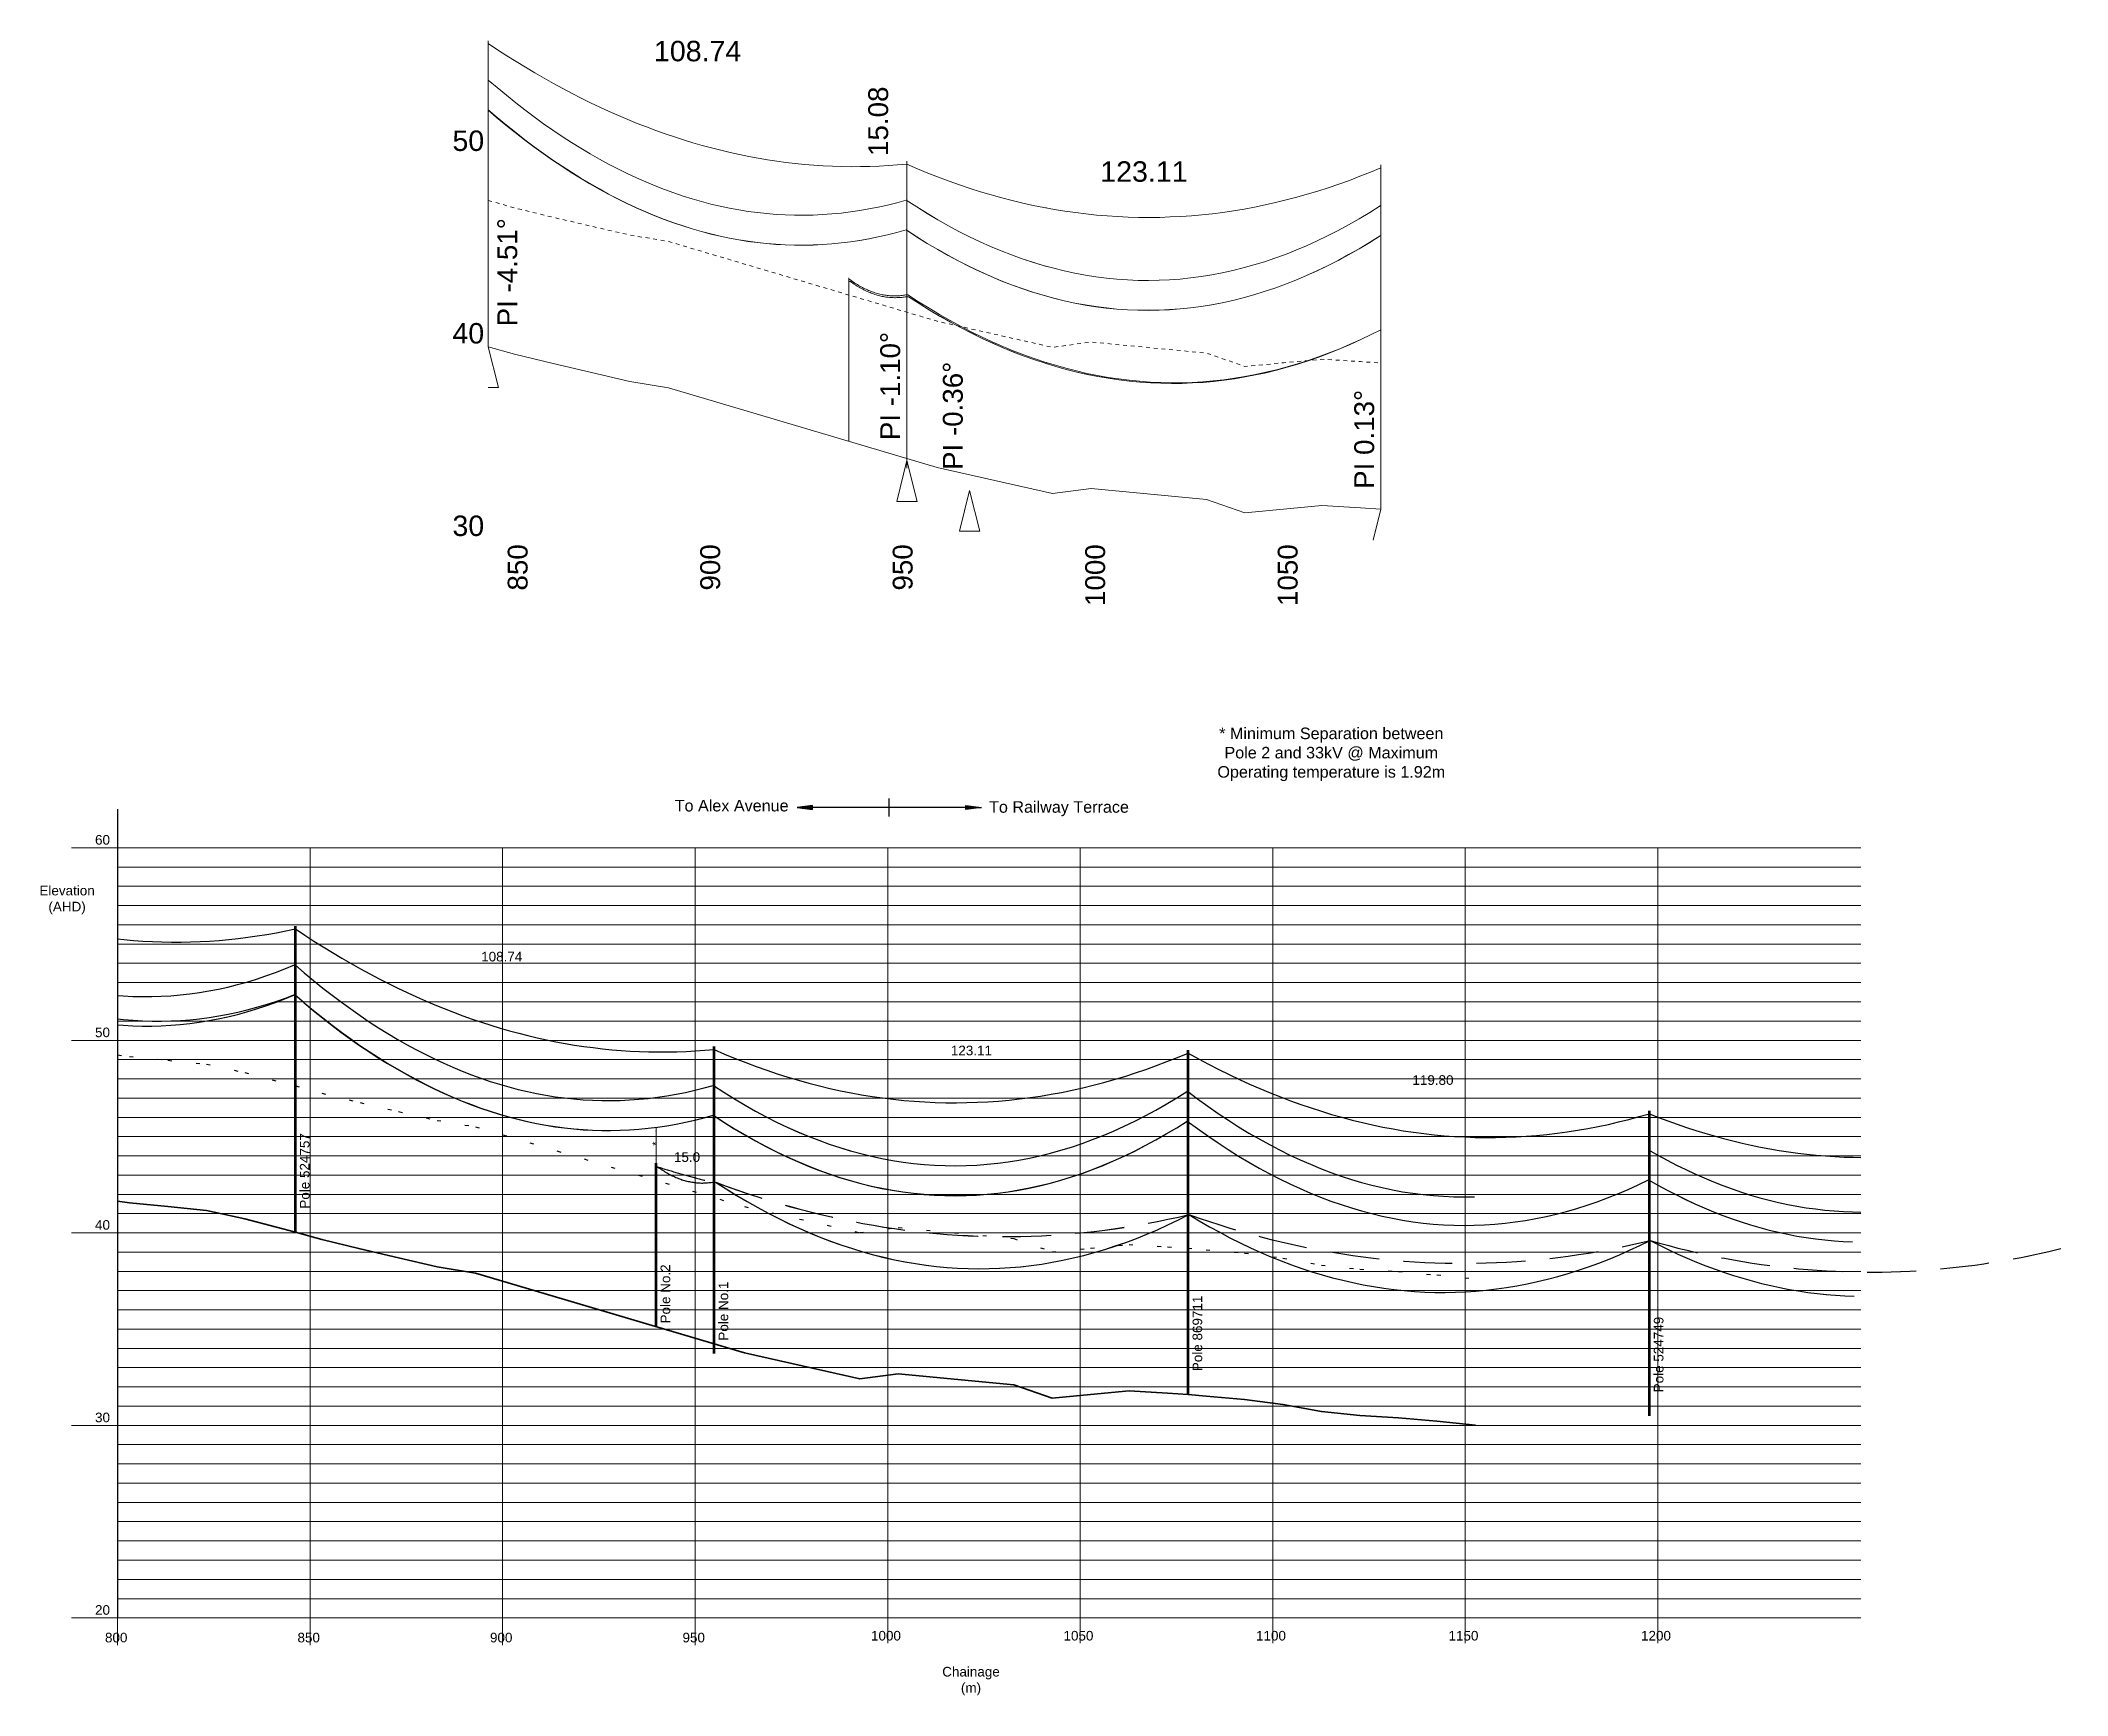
# Model space of a CAD drawing. Header units: metres. Extents: x 302924 to 306036, y 6267404 to 6269261.
# Drawn here: x 305982.9 to 306035.6, y 6268727.4 to 6268770.4 of the extents above; entities that cross this region are included whole.
import ezdxf
from ezdxf.enums import TextEntityAlignment as Align

# ---------------------------------------------------------------- set-up
doc = ezdxf.new("R2010")
doc.units = ezdxf.units.M
for name, pattern in [('DASHED', [19.05, 12.7, -6.35]), ('DOT', [6.35, 0, -6.35]), ('PLS_LT_DOT', [0.25, 0, -0.25])]:
    doc.linetypes.add(name, pattern=pattern)
doc.layers.get('0').update_dxf_attribs({"color": 6})
for name, color, linetype, lineweight in [('Clearance line Profile', 7, 'Continuous', 0), ('Ground Line Profile', 7, 'Continuous', 0), ('Major Elevation Grid and Contour Lines Profile', 7, 'Continuous', 0), ('Major Elevation Grid and Contour Lines Profile Text', 7, 'Continuous', 0), ('Major Station Grid Profile', 7, 'Continuous', 0), ('Major Station Grid Profile Text', 7, 'Continuous', 0), ('Minor Elevation Grid Profile', 7, 'Continuous', 0), ('Notes', 7, 'Continuous', 25), ('Notes  (0.13)', 7, 'Continuous', 13), ('Notes (0.25)', 7, 'Continuous', 25), ('Notes_0.35', 7, 'Continuous', 35), ('PI Symbols and Leader Line Plan', 7, 'Continuous', 0), ('PI Symbols and Leader Line Profile Text', 7, 'Continuous', 0), ('Sections span lengths and Marker Balls Profile', 7, 'Continuous', 0), ('Sections span lengths and Marker Balls Profile Text', 7, 'Continuous', 0), ('Structures Profile', 7, 'Continuous', 0)]:
    doc.layers.add(name, color=color, linetype=linetype, lineweight=lineweight)
doc.styles.add('PLS_View', font='arial.ttf')
doc.styles.get("Standard").update_dxf_attribs({"font": 'arial.ttf'})
doc.dimstyles.new('1.8mm_1_50 (Earthing)', dxfattribs={"dimtxt": 0.09, "dimasz": 0.1, "dimexe": 0.05, "dimexo": 0.15, "dimgap": 0.025, "dimtad": 0, "dimtoh": 1, "dimdec": 3, "dimlfac": -1, "dimzin": 12, "dimdsep": 46, "dimtxsty": 'Standard', "dimcen": 1, "dimclrd": 7, "dimclre": 7, "dimclrt": 7, "dimadec": 3, "dimazin": 2, "dimtfac": 1, "dimtdec": 3, "dimtmove": 0, "dimatfit": 3, "dimfxl": 1, "dimtolj": 1, "dimtzin": 0, "dimlwd": -1, "dimlwe": -1, "dimarcsym": 0})

msp = doc.modelspace()

# ---------------------------------------------------------------- texts
at = {"layer": 'Major Elevation Grid and Contour Lines Profile Text', "color": 7, "style": 'PLS_View'}
for s, p, p2 in [('50', (305993.6426, 6268767.4947), (305994.4666, 6268767.4947)), ('40', (305993.6426, 6268762.4947), (305994.4666, 6268762.4947)), ('30', (305993.6426, 6268757.4947), (305994.4666, 6268757.4947))]:
    msp.add_text(s, height=0.53028, dxfattribs=at).set_placement(p, p2, align=Align.ALIGNED)
at = {"layer": 'Major Elevation Grid and Contour Lines Profile Text', "color": 7}
for s, p in [('60', (305984.5535, 6268749.6042)), ('50', (305984.5535, 6268744.6042)), ('40', (305984.5535, 6268739.6042)), ('30', (305984.5535, 6268734.6042)), ('20', (305984.5535, 6268729.6042))]:
    msp.add_text(s, height=0.25, dxfattribs=at).set_placement(p, align=Align.MIDDLE_CENTER)
at = {"layer": 'Major Elevation Grid and Contour Lines Profile Text', "color": 7, "linetype": 'Continuous', "char_height": 0.25, "width": 1.436733, "attachment_point": 2}
for s, insert in [('Elevation\\P(AHD)', (305983.6334, 6268748.4118)), ('Chainage\\P(m)', (306007.1109, 6268728.1255))]:
    msp.add_mtext(s, dxfattribs=dict(at, insert=insert))
at = {"layer": 'Major Station Grid Profile Text', "color": 7, "style": 'PLS_View'}
for s, height, p, p2 in [('850', 0.5157, (305995.5936, 6268756.0787), (305995.5936, 6268757.2807)), ('900', 0.5157, (306000.5936, 6268756.0787), (306000.5936, 6268757.2807)), ('950', 0.5157, (306005.5936, 6268756.0787), (306005.5936, 6268757.2807)), ('1000', 0.5158, (306010.5936, 6268755.6777), (306010.5936, 6268757.2807)), ('1050', 0.5158, (306015.5936, 6268755.6777), (306015.5936, 6268757.2807))]:
    msp.add_text(s, height=height, rotation=90, dxfattribs=at).set_placement(p, p2, align=Align.ALIGNED)
at = {"layer": 'Major Station Grid Profile Text', "color": 7}
for s, p in [('Pole 524757', (305989.8048, 6268740.0258)), ('Pole No.2', (305999.1728, 6268737.0452)), ('Pole No.1', (306000.6798, 6268736.598)), ('Pole 869711', (306012.9908, 6268735.8058)), ('Pole 524749', (306024.9708, 6268735.2558))]:
    msp.add_text(s, height=0.25, rotation=90, dxfattribs=at).set_placement(p, align=Align.MIDDLE_LEFT)
for s, p in [('800', (305984.9089, 6268728.8867)), ('850', (305989.9089, 6268728.8867)), ('900', (305994.9089, 6268728.8867)), ('950', (305999.9089, 6268728.8867)), ('1000', (306004.9019, 6268728.9352)), ('1050', (306009.9019, 6268728.9352)), ('1100', (306014.9019, 6268728.9352)), ('1150', (306019.9019, 6268728.9352)), ('1200', (306024.9019, 6268728.9352))]:
    msp.add_text(s, height=0.25, dxfattribs=at).set_placement(p, align=Align.MIDDLE_CENTER)
at = {"layer": 'Notes  (0.13)', "linetype": 'Continuous', "char_height": 0.3, "attachment_point": 5}
for s, insert in [('* Minimum Separation between \\PPole 2 and 33kV @ Maximum\\POperating temperature is 1.92m', (306016.4688, 6268751.824)), ('To Alex Avenue', (306000.8939, 6268750.4903)), ('To Railway Terrace', (306009.3962, 6268750.4131))]:
    msp.add_mtext(s, dxfattribs=dict(at, insert=insert))
at = {"layer": 'PI Symbols and Leader Line Profile Text', "color": 7, "style": 'PLS_View'}
for s, height, p, p2 in [('PI -4.51%%d', 0.515696, (305995.3246, 6268762.9387), (305995.3246, 6268765.7497)), ('PI -1.10%%d', 0.515696, (306005.2706, 6268759.9837), (306005.2706, 6268762.7947)), ('PI -0.36%%d', 0.515696, (306006.8966, 6268759.2097), (306006.8966, 6268762.0207)), ('PI 0.13%%d', 0.51588, (306017.5816, 6268758.7187), (306017.5816, 6268761.2907))]:
    msp.add_text(s, height=height, rotation=90, dxfattribs=at).set_placement(p, p2, align=Align.ALIGNED)
at = {"layer": 'Sections span lengths and Marker Balls Profile Text', "color": 7, "style": 'PLS_View'}
for s, p, p2 in [('108.74', (305998.8766, 6268769.8237), (306001.1436, 6268769.8237)), ('123.11', (306010.4686, 6268766.6957), (306012.7356, 6268766.6957))]:
    msp.add_text(s, height=0.53056, dxfattribs=at).set_placement(p, p2, align=Align.ALIGNED)
msp.add_text('15.08', height=0.51575, rotation=90, dxfattribs=at).set_placement((306004.9576, 6268767.3647), (306004.9576, 6268769.1677), align=Align.ALIGNED)
at = {"layer": 'Sections span lengths and Marker Balls Profile Text', "color": 7}
for s, p in [('108.74', (305994.9228, 6268746.5719)), ('123.11', (306007.1222, 6268744.1339)), ('119.80', (306019.1097, 6268743.3659)), ('15.0', (305999.7352, 6268741.3651))]:
    msp.add_text(s, height=0.25, dxfattribs=at).set_placement(p, align=Align.MIDDLE_CENTER)

# ---------------------------------------------------------------- blocks, each defined once
blk = doc.blocks.new('ARROW')
h = blk.add_hatch(color=256)
h.dxf.hatch_style = 1
h.paths.add_polyline_path([(-4, 0.0001), (0, -0.4999), (0, 0.5001)])
blk.add_line((-0.5, 0.0001), (-4, 0.0001))
at = {"flags": 128}
blk.add_lwpolyline([(-4, 0.0001), (0, -0.4999), (0, 0.5001)], close=True, dxfattribs=at)
blk.add_circle((0, 0.0001), 0.0001)
blk = doc.blocks.new('*D145')
at = {"layer": 'Notes  (0.13)', "color": 7, "transparency": 16777216}
for p, q in [((305998.93, 6268742.038), (305998.93, 6268741.788)), ((305998.93, 6268741.311), (305998.93, 6268741.561))]:
    blk.add_line(p, q, dxfattribs=at)
for points in [[(305998.914, 6268742.038), (305998.947, 6268742.038), (305998.93, 6268742.138)], [(305998.914, 6268741.311), (305998.947, 6268741.311), (305998.93, 6268741.211)]]:
    blk.add_solid(points, dxfattribs=at)
at = {"layer": 'Notes  (0.13)', "color": 7, "transparency": 16777216, "insert": (305998.93, 6268741.674), "char_height": 0.09, "attachment_point": 5, "rotation": 90}
blk.add_mtext('\\A1;{\\H2.2222x; *}', dxfattribs=at)

# ---------------------------------------------------------------- dimensions: what is measured, and where the dimension line sits
at = {"layer": 'Notes  (0.13)'}
dim = msp.add_linear_dim(base=(305998.9304, 6268742.1376), p1=(305998.9304, 6268741.2111), p2=(305998.9304, 6268742.1376), angle=90, text='{\\H2.2222x; *}', dimstyle='1.8mm_1_50 (Earthing)', override={"dimse1": 1, "dimse2": 1}, dxfattribs=at)
dim.commit()
dim.dimension.update_dxf_attribs({"geometry": '*D145', "text_midpoint": (305998.9304, 6268741.6743), "dimtype": 160})

# ---------------------------------------------------------------- linework, layer by layer
at = {"layer": 'Clearance line Profile', "color": 7, "linetype": 'PLS_LT_DOT', "ltscale": 0.1, "flags": 128}
msp.add_lwpolyline([(305994.5726, 6268766.2087), (305995.2556, 6268766.0157), (305996.2546, 6268765.7727), (305997.2536, 6268765.5387), (305998.2526, 6268765.3107), (305999.2516, 6268765.1437), (306006.2346, 6268763.0717), (306009.2306, 6268762.3947), (306010.2296, 6268762.5317), (306013.2286, 6268762.2447), (306014.2256, 6268761.8987), (306015.2256, 6268761.9937), (306016.2246, 6268762.0867), (306017.2246, 6268762.0227), (306017.7576, 6268761.9887)], dxfattribs=at)
at = {"layer": 'Ground Line Profile', "color": 7, "flags": 128}
msp.add_lwpolyline([(305994.5726, 6268762.4087), (305995.2556, 6268762.2157), (305996.2546, 6268761.9727), (305997.2536, 6268761.7387), (305998.2526, 6268761.5107), (305999.2516, 6268761.3437), (306006.2346, 6268759.2717), (306009.2306, 6268758.5947), (306010.2296, 6268758.7317), (306013.2286, 6268758.4447), (306014.2256, 6268758.0987), (306015.2256, 6268758.1937), (306016.2246, 6268758.2877), (306017.2246, 6268758.2227), (306017.7576, 6268758.1887)], dxfattribs=at)
at = {"layer": 'Major Elevation Grid and Contour Lines Profile', "color": 8, "transparency": 33554534}
for p, q in [((305983.7456, 6268749.3971), (305984.9394, 6268749.3971)), ((305984.9394, 6268749.3971), (306030.2256, 6268749.3971)), ((305983.7456, 6268744.3971), (305984.9394, 6268744.3971)), ((305984.9394, 6268744.3971), (306030.2256, 6268744.3971)), ((305983.7456, 6268739.3971), (305984.9394, 6268739.3971)), ((305984.9394, 6268739.3971), (306030.2256, 6268739.3971)), ((305983.7456, 6268734.3971), (305984.9394, 6268734.3971)), ((305984.9395, 6268734.3971), (306030.2256, 6268734.3971)), ((305983.7456, 6268729.3971), (305984.9394, 6268729.3971)), ((305984.9394, 6268729.3971), (306030.2256, 6268729.3971))]:
    msp.add_line(p, q, dxfattribs=at)
at = {"layer": 'Major Station Grid Profile', "color": 8, "transparency": 33554508}
for p, q in [((305984.9464, 6268728.6936), (305984.9464, 6268750.3971)), ((305989.9464, 6268728.6936), (305989.9464, 6268749.3971)), ((305994.9464, 6268728.6936), (305994.9464, 6268749.3971)), ((305999.9464, 6268728.6936), (305999.9464, 6268749.3971)), ((306004.9464, 6268728.7421), (306004.9464, 6268749.3971)), ((306009.9464, 6268728.7421), (306009.9464, 6268749.3971)), ((306014.9464, 6268728.7421), (306014.9464, 6268749.3971)), ((306019.9464, 6268728.7421), (306019.9464, 6268749.3971)), ((306024.9464, 6268728.7421), (306024.9464, 6268749.3971))]:
    msp.add_line(p, q, dxfattribs=at)
at = {"layer": 'Minor Elevation Grid Profile', "color": 8, "transparency": 33554534}
for p, q in [((305984.9464, 6268748.8971), (306030.2256, 6268748.8971)), ((305984.9464, 6268748.3971), (306030.2256, 6268748.3971)), ((305984.9464, 6268747.8971), (306030.2256, 6268747.8971)), ((305984.9464, 6268747.3971), (306030.2256, 6268747.3971)), ((305984.9464, 6268746.8971), (306030.2256, 6268746.8971)), ((305984.9464, 6268746.3971), (306030.2256, 6268746.3971)), ((305984.9464, 6268745.8971), (306030.2256, 6268745.8971)), ((305989.0174, 6268745.3971), (306030.2256, 6268745.3971)), ((305984.9394, 6268744.8971), (306030.2256, 6268744.8971)), ((305984.9464, 6268743.8971), (306030.2256, 6268743.8971)), ((305984.9464, 6268743.3971), (306030.2256, 6268743.3971)), ((305984.9464, 6268742.8971), (306030.2256, 6268742.8971)), ((305984.9464, 6268742.3971), (306030.2256, 6268742.3971)), ((305984.9464, 6268741.8971), (306030.2256, 6268741.8971)), ((305984.9464, 6268741.3971), (306030.2256, 6268741.3971)), ((305984.9464, 6268740.8971), (306030.2256, 6268740.8971)), ((305984.9464, 6268740.3971), (306030.2256, 6268740.3971)), ((305984.9394, 6268739.8971), (306030.2256, 6268739.8971)), ((305984.9464, 6268738.8971), (306030.2256, 6268738.8971)), ((305984.9464, 6268738.3971), (306030.2256, 6268738.3971)), ((305984.9464, 6268737.8971), (306030.2256, 6268737.8971)), ((305984.9464, 6268737.3971), (306030.2256, 6268737.3971)), ((305984.9464, 6268736.8971), (306030.2256, 6268736.8971)), ((305984.9464, 6268736.3971), (306030.2256, 6268736.3971)), ((305984.9464, 6268735.8971), (306030.2256, 6268735.8971)), ((305984.9464, 6268735.3971), (306030.2256, 6268735.3971)), ((305984.9464, 6268734.8971), (306030.2256, 6268734.8971)), ((305984.9464, 6268733.8971), (306030.2256, 6268733.8971)), ((305984.9464, 6268733.3971), (306030.2256, 6268733.3971)), ((305984.9464, 6268732.8971), (306030.2256, 6268732.8971)), ((305984.9464, 6268732.3971), (306030.2256, 6268732.3971)), ((305984.9464, 6268731.8971), (306030.2256, 6268731.8971)), ((305984.9464, 6268731.3971), (306030.2256, 6268731.3971)), ((305984.9464, 6268730.8971), (306030.2256, 6268730.8971)), ((305984.9464, 6268730.3971), (306030.2256, 6268730.3971)), ((305984.9394, 6268729.8971), (306030.2256, 6268729.8971))]:
    msp.add_line(p, q, dxfattribs=at)
at = {"layer": 'Notes', "linetype": 'Continuous'}
for p, q in [((306004.989, 6268750.2086), (306004.989, 6268750.6773)), ((306006.9796, 6268750.443), (306002.9983, 6268750.443))]:
    msp.add_line(p, q, dxfattribs=at)
at = {"layer": 'Notes', "linetype": 'Continuous', "flags": 128}
msp.add_lwpolyline([(305984.9464, 6268750.3971), (305984.9464, 6268729.3971)], dxfattribs=at)
at = {"layer": 'Notes  (0.13)', "flags": 128}
msp.add_lwpolyline([(305998.9304, 6268741.2111), (305998.9304, 6268742.1394)], dxfattribs=at)
at = {"layer": 'Notes (0.25)', "color": 7, "linetype": 'DOT', "ltscale": 0.1}
msp.add_lwpolyline([(305984.9464, 6268744.0188), (305985.2534, 6268743.9801), (305986.2524, 6268743.8781), (305987.2524, 6268743.7781), (305988.2514, 6268743.5601), (305989.5644, 6268743.2171), (305990.2474, 6268743.0241), (305991.2454, 6268742.7811), (305992.2444, 6268742.5471), (305993.2434, 6268742.3191), (305994.2434, 6268742.1521), (306001.2264, 6268740.0801), (306004.2224, 6268739.4031), (306005.2214, 6268739.5401), (306008.2194, 6268739.2531), (306009.2174, 6268738.9071), (306010.2164, 6268739.0021), (306011.2164, 6268739.0951), (306012.2154, 6268739.0311), (306012.7494, 6268738.9971), (306013.2154, 6268738.9571), (306014.2154, 6268738.8701), (306015.2144, 6268738.7401), (306016.2134, 6268738.5571), (306017.2134, 6268738.4551), (306018.2134, 6268738.3901), (306019.2134, 6268738.3061), (306020.2134, 6268738.2071)], dxfattribs=at)
at = {"layer": 'Notes_0.35', "color": 7}
msp.add_lwpolyline([(305984.9464, 6268740.2188), (305985.2534, 6268740.1801), (305986.2524, 6268740.0781), (305987.2524, 6268739.9781), (305988.2514, 6268739.7601), (305989.5644, 6268739.4171), (305990.2474, 6268739.2241), (305991.2454, 6268738.9811), (305992.2444, 6268738.7471), (305993.2434, 6268738.5191), (305994.2434, 6268738.3521), (306001.2264, 6268736.2801), (306004.2224, 6268735.6031), (306005.2214, 6268735.7401), (306008.2194, 6268735.4531), (306009.2174, 6268735.1071), (306010.2164, 6268735.2021), (306011.2164, 6268735.2961), (306012.2154, 6268735.2311), (306012.7494, 6268735.1971), (306013.2154, 6268735.1571), (306014.2154, 6268735.0701), (306015.2144, 6268734.9401), (306016.2134, 6268734.7571), (306017.2134, 6268734.6551), (306018.2134, 6268734.5901), (306019.2134, 6268734.5061), (306020.2134, 6268734.4071)], dxfattribs=at)
at = {"layer": 'Notes_0.35', "color": 7, "flags": 128}
msp.add_lwpolyline([(305989.5634, 6268739.4171), (305990.2464, 6268739.2241), (305991.2454, 6268738.9811), (305992.2444, 6268738.7471), (305993.2434, 6268738.5191), (305994.2424, 6268738.3521), (306001.2254, 6268736.2801), (306004.2214, 6268735.6031), (306005.2204, 6268735.7401), (306008.2194, 6268735.4531), (306009.2164, 6268735.1071), (306010.2164, 6268735.2021), (306011.2154, 6268735.2961), (306012.2154, 6268735.2311), (306012.7484, 6268735.1971)], dxfattribs=at)
at = {"layer": 'PI Symbols and Leader Line Plan', "color": 7}
for p, q in [((305994.8376, 6268761.3487), (305994.5726, 6268762.4087)), ((305994.5726, 6268761.3487), (305994.8376, 6268761.3487)), ((306005.4466, 6268759.4537), (306005.1816, 6268758.3937)), ((306005.7116, 6268758.3937), (306005.4466, 6268759.4537)), ((306005.1816, 6268758.3937), (306005.7116, 6268758.3937)), ((306007.0736, 6268758.6797), (306006.8086, 6268757.6197)), ((306007.3386, 6268757.6197), (306007.0736, 6268758.6797)), ((306017.7576, 6268758.1887), (306017.5576, 6268757.3887)), ((306006.8086, 6268757.6197), (306007.3386, 6268757.6197))]:
    msp.add_line(p, q, dxfattribs=at)
at = {"layer": 'Sections span lengths and Marker Balls Profile', "color": 190}
for p, q in [((305994.8016, 6268769.1407), (305994.5726, 6268769.3367)), ((305994.8016, 6268768.3657), (305994.5726, 6268768.5607)), ((305994.7896, 6268768.3677), (305994.5726, 6268768.5527)), ((306017.7396, 6268766.0677), (306017.7576, 6268766.0537)), ((306017.7386, 6268765.2927), (306017.7576, 6268765.2777)), ((306017.7386, 6268765.2927), (306017.7576, 6268765.2777)), ((306008.9856, 6268764.5217), (306009.0736, 6268764.4977)), ((306008.9836, 6268763.7457), (306009.0736, 6268763.7207)), ((306008.9846, 6268763.7467), (306009.0736, 6268763.7227)), ((306012.7304, 6268743.0761), (306012.7484, 6268743.0621)), ((306012.7294, 6268742.3011), (306012.7484, 6268742.2861)), ((306012.7294, 6268742.3011), (306012.7484, 6268742.2861))]:
    msp.add_line(p, q, dxfattribs=at)
at = {"layer": 'Sections span lengths and Marker Balls Profile', "color": 3}
for p, q in [((306017.4846, 6268766.9447), (306017.7576, 6268767.0587)), ((306009.0036, 6268766.0257), (306009.0736, 6268766.0137))]:
    msp.add_line(p, q, dxfattribs=at)
at = {"layer": 'Sections span lengths and Marker Balls Profile', "color": 1}
for p, q in [((306017.5066, 6268762.7267), (306017.7576, 6268762.8527)), ((306017.5076, 6268762.7257), (306017.7576, 6268762.8527)), ((306017.5076, 6268762.7257), (306017.7576, 6268762.8527)), ((306009.0286, 6268762.0117), (306009.0736, 6268761.9977)), ((306009.0386, 6268761.9797), (306009.0736, 6268761.9697)), ((306009.0396, 6268761.9807), (306009.0736, 6268761.9697)), ((306012.4974, 6268739.7351), (306012.7484, 6268739.8611)), ((306012.4984, 6268739.7341), (306012.7484, 6268739.8611)), ((306012.4984, 6268739.7341), (306012.7484, 6268739.8611))]:
    msp.add_line(p, q, dxfattribs=at)
at = {"layer": 'Sections span lengths and Marker Balls Profile', "color": 190, "lineweight": 25}
for p, q in [((305989.7924, 6268746.1491), (305989.5634, 6268746.3451)), ((305989.7804, 6268745.3761), (305989.5634, 6268745.5611))]:
    msp.add_line(p, q, dxfattribs=at)
at = {"layer": 'Sections span lengths and Marker Balls Profile', "color": 3, "lineweight": 25}
msp.add_line((306012.4754, 6268743.9531), (306012.7484, 6268744.0671), dxfattribs=at)
at = {"layer": 'Sections span lengths and Marker Balls Profile', "color": 3, "flags": 128}
for points in [[(305994.5726, 6268770.2837), (305994.8146, 6268770.1237), (305995.0556, 6268769.9667), (305995.2976, 6268769.8147), (305995.5396, 6268769.6667), (305995.7806, 6268769.5227), (305996.0226, 6268769.3827), (305996.2646, 6268769.2467), (305996.5056, 6268769.1157), (305996.7476, 6268768.9877), (305996.9896, 6268768.8647), (305997.2306, 6268768.7457), (305997.4726, 6268768.6307), (305997.7146, 6268768.5197), (305997.9556, 6268768.4127), (305998.1976, 6268768.3107), (305998.4396, 6268768.2117), (305998.6806, 6268768.1177), (305998.9226, 6268768.0277), (305999.1636, 6268767.9417), (305999.4056, 6268767.8597), (305999.6476, 6268767.7817), (305999.8886, 6268767.7087), (306000.1306, 6268767.6387), (306000.3726, 6268767.5737), (306000.6136, 6268767.5117), (306000.8556, 6268767.4547), (306001.0976, 6268767.4017), (306001.3386, 6268767.3527), (306001.5806, 6268767.3087), (306001.8226, 6268767.2677), (306002.0636, 6268767.2307), (306002.3056, 6268767.1987), (306002.5466, 6268767.1707), (306002.7886, 6268767.1457), (306003.0306, 6268767.1257), (306003.2716, 6268767.1097), (306003.5136, 6268767.0987), (306003.7556, 6268767.0907), (306003.9966, 6268767.0867), (306004.2386, 6268767.0877), (306004.4806, 6268767.0927), (306004.7216, 6268767.1007), (306004.9636, 6268767.1137), (306005.2056, 6268767.1307), (306005.4466, 6268767.1517)], [(306005.4466, 6268767.1517), (306005.7206, 6268767.0337), (306005.9936, 6268766.9207), (306006.2676, 6268766.8127), (306006.5416, 6268766.7107), (306006.8146, 6268766.6127), (306007.0886, 6268766.5217), (306007.3616, 6268766.4347), (306007.6356, 6268766.3537), (306007.9086, 6268766.2777), (306008.1826, 6268766.2067), (306008.4566, 6268766.1407), (306008.7296, 6268766.0807), (306009.0036, 6268766.0257)], [(306005.4466, 6268767.1517), (306005.7206, 6268767.0337), (306005.9936, 6268766.9207), (306006.2676, 6268766.8127), (306006.5416, 6268766.7107), (306006.8146, 6268766.6127), (306007.0886, 6268766.5217), (306007.3616, 6268766.4347), (306007.6356, 6268766.3537), (306007.9096, 6268766.2777), (306008.1826, 6268766.2067), (306008.4566, 6268766.1407), (306008.7296, 6268766.0807), (306009.0036, 6268766.0257), (306009.2766, 6268765.9767), (306009.5506, 6268765.9317), (306009.8246, 6268765.8927), (306010.0976, 6268765.8597), (306010.3716, 6268765.8307), (306010.6446, 6268765.8077), (306010.9186, 6268765.7897), (306011.1916, 6268765.7767), (306011.4656, 6268765.7697), (306011.7396, 6268765.7677), (306012.0126, 6268765.7707), (306012.2866, 6268765.7797), (306012.5596, 6268765.7927), (306012.8336, 6268765.8117), (306013.1076, 6268765.8367), (306013.3806, 6268765.8657), (306013.6546, 6268765.9007), (306013.9276, 6268765.9407), (306014.2016, 6268765.9867), (306014.4746, 6268766.0377), (306014.7486, 6268766.0937), (306015.0226, 6268766.1547), (306015.2956, 6268766.2217), (306015.5696, 6268766.2927), (306015.8426, 6268766.3707), (306016.1166, 6268766.4527), (306016.3906, 6268766.5407), (306016.6636, 6268766.6337), (306016.9376, 6268766.7317), (306017.2106, 6268766.8357), (306017.4846, 6268766.9447)]]:
    msp.add_lwpolyline(points, dxfattribs=at)
at = {"layer": 'Sections span lengths and Marker Balls Profile', "color": 190, "flags": 128}
for points in [[(305994.8016, 6268769.1407), (305995.0436, 6268768.9397), (305995.2846, 6268768.7467), (305995.5266, 6268768.5587), (305995.7676, 6268768.3777), (305996.0096, 6268768.2027), (305996.2506, 6268768.0337), (305996.4926, 6268767.8707), (305996.7336, 6268767.7147), (305996.9756, 6268767.5647), (305997.2166, 6268767.4207), (305997.4586, 6268767.2827), (305997.6996, 6268767.1517), (305997.9416, 6268767.0267), (305998.1826, 6268766.9077), (305998.4236, 6268766.7947), (305998.6656, 6268766.6887), (305998.9066, 6268766.5877), (305999.1486, 6268766.4937), (305999.3896, 6268766.4057), (305999.6316, 6268766.3237), (305999.8726, 6268766.2487), (306000.1146, 6268766.1787), (306000.3556, 6268766.1157), (306000.5976, 6268766.0587), (306000.8386, 6268766.0077), (306001.0806, 6268765.9637), (306001.3216, 6268765.9247), (306001.5636, 6268765.8927), (306001.8046, 6268765.8667), (306002.0466, 6268765.8467), (306002.2876, 6268765.8337), (306002.5286, 6268765.8257), (306002.7706, 6268765.8247), (306003.0116, 6268765.8297), (306003.2536, 6268765.8407), (306003.4946, 6268765.8577), (306003.7366, 6268765.8807), (306003.9776, 6268765.9107), (306004.2196, 6268765.9467), (306004.4606, 6268765.9887), (306004.7026, 6268766.0367), (306004.9436, 6268766.0907), (306005.1856, 6268766.1517), (306005.4266, 6268766.2177)], [(305994.7896, 6268768.3677), (305995.0316, 6268768.1667), (305995.2736, 6268767.9727), (305995.5156, 6268767.7847), (305995.7566, 6268767.6027), (305995.9986, 6268767.4277), (305996.2406, 6268767.2587), (305996.4826, 6268767.0957), (305996.7246, 6268766.9387), (305996.9656, 6268766.7887), (305997.2076, 6268766.6447), (305997.4496, 6268766.5067), (305997.6916, 6268766.3747), (305997.9336, 6268766.2497), (305998.1746, 6268766.1307), (305998.4166, 6268766.0177), (305998.6586, 6268765.9107), (305998.9006, 6268765.8107), (305999.1426, 6268765.7157), (305999.3836, 6268765.6277), (305999.6256, 6268765.5467), (305999.8676, 6268765.4707), (306000.1096, 6268765.4007), (306000.3516, 6268765.3377), (306000.5926, 6268765.2807), (306000.8346, 6268765.2297), (306001.0766, 6268765.1857), (306001.3186, 6268765.1467), (306001.5606, 6268765.1147), (306001.8016, 6268765.0887), (306002.0436, 6268765.0687), (306002.2856, 6268765.0557), (306002.5276, 6268765.0477), (306002.7696, 6268765.0467), (306003.0106, 6268765.0517), (306003.2526, 6268765.0627), (306003.4946, 6268765.0807), (306003.7366, 6268765.1047), (306003.9776, 6268765.1337), (306004.2196, 6268765.1697), (306004.4616, 6268765.2127), (306004.7036, 6268765.2607), (306004.9456, 6268765.3157), (306005.1866, 6268765.3757), (306005.4286, 6268765.4427)], [(305994.8016, 6268768.3657), (305995.0426, 6268768.1647), (305995.2846, 6268767.9717), (305995.5256, 6268767.7837), (305995.7676, 6268767.6027), (305996.0086, 6268767.4277), (305996.2496, 6268767.2587), (305996.4916, 6268767.0957), (305996.7326, 6268766.9397), (305996.9746, 6268766.7897), (305997.2156, 6268766.6457), (305997.4576, 6268766.5087), (305997.6986, 6268766.3767), (305997.9406, 6268766.2517), (305998.1816, 6268766.1327), (305998.4236, 6268766.0197), (305998.6646, 6268765.9137), (305998.9066, 6268765.8127), (305999.1476, 6268765.7187), (305999.3896, 6268765.6307), (305999.6306, 6268765.5487), (305999.8726, 6268765.4737), (306000.1136, 6268765.4037), (306000.3546, 6268765.3407), (306000.5966, 6268765.2837), (306000.8376, 6268765.2327), (306001.0796, 6268765.1887), (306001.3206, 6268765.1497), (306001.5626, 6268765.1177), (306001.8036, 6268765.0917), (306002.0456, 6268765.0717), (306002.2866, 6268765.0587), (306002.5286, 6268765.0507), (306002.7696, 6268765.0497), (306003.0116, 6268765.0547), (306003.2526, 6268765.0657), (306003.4946, 6268765.0827), (306003.7356, 6268765.1057), (306003.9776, 6268765.1357), (306004.2186, 6268765.1717), (306004.4596, 6268765.2137), (306004.7016, 6268765.2617), (306004.9426, 6268765.3157), (306005.1846, 6268765.3767), (306005.4256, 6268765.4427)], [(306005.4296, 6268766.2177), (306005.7036, 6268766.0397), (306005.9766, 6268765.8697), (306006.2506, 6268765.7067), (306006.5236, 6268765.5527), (306006.7976, 6268765.4057), (306007.0706, 6268765.2677), (306007.3446, 6268765.1377), (306007.6176, 6268765.0147), (306007.8916, 6268764.9007), (306008.1646, 6268764.7937), (306008.4386, 6268764.6947), (306008.7116, 6268764.6047), (306008.9856, 6268764.5217)], [(306005.4306, 6268766.2177), (306005.7046, 6268766.0397), (306005.9776, 6268765.8697), (306006.2516, 6268765.7067), (306006.5246, 6268765.5527), (306006.7986, 6268765.4057), (306007.0716, 6268765.2677), (306007.3456, 6268765.1377), (306007.6186, 6268765.0147), (306007.8926, 6268764.9007), (306008.1656, 6268764.7937), (306008.4396, 6268764.6947), (306008.7126, 6268764.6047), (306008.9866, 6268764.5217), (306009.2606, 6268764.4467), (306009.5336, 6268764.3797), (306009.8076, 6268764.3207), (306010.0806, 6268764.2697), (306010.3546, 6268764.2267), (306010.6276, 6268764.1917), (306010.9016, 6268764.1647), (306011.1746, 6268764.1457), (306011.4486, 6268764.1347), (306011.7216, 6268764.1307), (306011.9956, 6268764.1357), (306012.2686, 6268764.1487), (306012.5426, 6268764.1687), (306012.8156, 6268764.1967), (306013.0896, 6268764.2337), (306013.3626, 6268764.2777), (306013.6366, 6268764.3297), (306013.9106, 6268764.3897), (306014.1836, 6268764.4577), (306014.4576, 6268764.5337), (306014.7306, 6268764.6177), (306015.0046, 6268764.7097), (306015.2776, 6268764.8097), (306015.5516, 6268764.9177), (306015.8246, 6268765.0337), (306016.0986, 6268765.1577), (306016.3716, 6268765.2887), (306016.6456, 6268765.4287), (306016.9186, 6268765.5767), (306017.1926, 6268765.7317), (306017.4656, 6268765.8957), (306017.7396, 6268766.0677)], [(306005.4256, 6268765.4427), (306005.6996, 6268765.2647), (306005.9736, 6268765.0937), (306006.2466, 6268764.9317), (306006.5206, 6268764.7767), (306006.7946, 6268764.6307), (306007.0676, 6268764.4917), (306007.3416, 6268764.3617), (306007.6146, 6268764.2387), (306007.8886, 6268764.1247), (306008.1626, 6268764.0177), (306008.4356, 6268763.9187), (306008.7096, 6268763.8287), (306008.9836, 6268763.7457)], [(306005.4256, 6268765.4427), (306005.6986, 6268765.2647), (306005.9726, 6268765.0937), (306006.2456, 6268764.9317), (306006.5196, 6268764.7767), (306006.7936, 6268764.6307), (306007.0666, 6268764.4917), (306007.3406, 6268764.3617), (306007.6146, 6268764.2387), (306007.8876, 6268764.1247), (306008.1616, 6268764.0177), (306008.4346, 6268763.9187), (306008.7086, 6268763.8287), (306008.9826, 6268763.7457), (306009.2556, 6268763.6707), (306009.5296, 6268763.6037), (306009.8036, 6268763.5447), (306010.0766, 6268763.4937), (306010.3506, 6268763.4507), (306010.6246, 6268763.4157), (306010.8976, 6268763.3887), (306011.1716, 6268763.3697), (306011.4446, 6268763.3577), (306011.7186, 6268763.3547), (306011.9926, 6268763.3597), (306012.2656, 6268763.3717), (306012.5396, 6268763.3927), (306012.8136, 6268763.4207), (306013.0866, 6268763.4567), (306013.3606, 6268763.5017), (306013.6336, 6268763.5537), (306013.9076, 6268763.6137), (306014.1816, 6268763.6817), (306014.4546, 6268763.7577), (306014.7286, 6268763.8417), (306015.0026, 6268763.9337), (306015.2756, 6268764.0337), (306015.5496, 6268764.1417), (306015.8226, 6268764.2577), (306016.0966, 6268764.3817), (306016.3706, 6268764.5137), (306016.6436, 6268764.6537), (306016.9176, 6268764.8007), (306017.1916, 6268764.9567), (306017.4646, 6268765.1207), (306017.7386, 6268765.2927)], [(306005.4286, 6268765.4427), (306005.7026, 6268765.2647), (306005.9756, 6268765.0947), (306006.2496, 6268764.9317), (306006.5226, 6268764.7777), (306006.7966, 6268764.6307), (306007.0706, 6268764.4927), (306007.3436, 6268764.3627), (306007.6176, 6268764.2397), (306007.8906, 6268764.1257), (306008.1646, 6268764.0187), (306008.4376, 6268763.9197), (306008.7116, 6268763.8297), (306008.9846, 6268763.7467)], [(306005.4296, 6268765.4427), (306005.7036, 6268765.2647), (306005.9766, 6268765.0947), (306006.2506, 6268764.9317), (306006.5236, 6268764.7777), (306006.7976, 6268764.6307), (306007.0716, 6268764.4927), (306007.3446, 6268764.3627), (306007.6186, 6268764.2397), (306007.8916, 6268764.1257), (306008.1656, 6268764.0187), (306008.4386, 6268763.9197), (306008.7126, 6268763.8297), (306008.9856, 6268763.7467), (306009.2596, 6268763.6717), (306009.5326, 6268763.6047), (306009.8066, 6268763.5457), (306010.0796, 6268763.4947), (306010.3536, 6268763.4517), (306010.6266, 6268763.4167), (306010.9006, 6268763.3897), (306011.1736, 6268763.3707), (306011.4476, 6268763.3597), (306011.7216, 6268763.3557), (306011.9946, 6268763.3607), (306012.2686, 6268763.3737), (306012.5416, 6268763.3937), (306012.8156, 6268763.4217), (306013.0886, 6268763.4587), (306013.3626, 6268763.5027), (306013.6356, 6268763.5547), (306013.9096, 6268763.6147), (306014.1826, 6268763.6827), (306014.4566, 6268763.7587), (306014.7296, 6268763.8427), (306015.0036, 6268763.9347), (306015.2766, 6268764.0347), (306015.5506, 6268764.1427), (306015.8236, 6268764.2587), (306016.0976, 6268764.3827), (306016.3716, 6268764.5137), (306016.6446, 6268764.6537), (306016.9186, 6268764.8017), (306017.1916, 6268764.9567), (306017.4656, 6268765.1207), (306017.7386, 6268765.2927)]]:
    msp.add_lwpolyline(points, dxfattribs=at)
at = {"layer": 'Sections span lengths and Marker Balls Profile', "color": 1, "flags": 128}
for points in [[(306003.9656, 6268764.1527), (306003.9986, 6268764.1297), (306004.0306, 6268764.1067), (306004.0626, 6268764.0857), (306004.0956, 6268764.0637), (306004.1276, 6268764.0437), (306004.1596, 6268764.0237), (306004.1926, 6268764.0037), (306004.2246, 6268763.9857), (306004.2566, 6268763.9677), (306004.2886, 6268763.9507), (306004.3216, 6268763.9337), (306004.3536, 6268763.9177), (306004.3856, 6268763.9027), (306004.4186, 6268763.8877), (306004.4506, 6268763.8737), (306004.4826, 6268763.8597), (306004.5156, 6268763.8477), (306004.5476, 6268763.8357), (306004.5796, 6268763.8237), (306004.6126, 6268763.8127), (306004.6446, 6268763.8027), (306004.6766, 6268763.7937), (306004.7096, 6268763.7847), (306004.7416, 6268763.7767), (306004.7736, 6268763.7687), (306004.8066, 6268763.7617), (306004.8386, 6268763.7557), (306004.8706, 6268763.7507), (306004.9036, 6268763.7457), (306004.9356, 6268763.7417), (306004.9676, 6268763.7377), (306005.0006, 6268763.7347), (306005.0326, 6268763.7327), (306005.0646, 6268763.7307), (306005.0976, 6268763.7297), (306005.1296, 6268763.7297), (306005.1616, 6268763.7297), (306005.1946, 6268763.7307), (306005.2266, 6268763.7327), (306005.2586, 6268763.7347), (306005.2906, 6268763.7377), (306005.3236, 6268763.7407), (306005.3556, 6268763.7457), (306005.3876, 6268763.7507), (306005.4206, 6268763.7557)], [(306003.9806, 6268764.1027), (306004.0126, 6268764.0807), (306004.0446, 6268764.0587), (306004.0756, 6268764.0367), (306004.1076, 6268764.0157), (306004.1396, 6268763.9957), (306004.1706, 6268763.9767), (306004.2026, 6268763.9577), (306004.2346, 6268763.9397), (306004.2656, 6268763.9217), (306004.2976, 6268763.9047), (306004.3296, 6268763.8887), (306004.3606, 6268763.8727), (306004.3926, 6268763.8577), (306004.4246, 6268763.8437), (306004.4556, 6268763.8297), (306004.4876, 6268763.8157), (306004.5196, 6268763.8037), (306004.5506, 6268763.7917), (306004.5826, 6268763.7807), (306004.6146, 6268763.7697), (306004.6456, 6268763.7597), (306004.6776, 6268763.7497), (306004.7096, 6268763.7417), (306004.7406, 6268763.7327), (306004.7726, 6268763.7257), (306004.8046, 6268763.7187), (306004.8356, 6268763.7127), (306004.8676, 6268763.7067), (306004.8996, 6268763.7017), (306004.9306, 6268763.6967), (306004.9626, 6268763.6937), (306004.9946, 6268763.6897), (306005.0256, 6268763.6877), (306005.0576, 6268763.6857), (306005.0896, 6268763.6847), (306005.1206, 6268763.6837), (306005.1526, 6268763.6837), (306005.1846, 6268763.6847), (306005.2166, 6268763.6857), (306005.2476, 6268763.6877), (306005.2796, 6268763.6897), (306005.3116, 6268763.6927), (306005.3426, 6268763.6967), (306005.3746, 6268763.7007), (306005.4066, 6268763.7057)], [(306003.9806, 6268764.1027), (306004.0126, 6268764.0807), (306004.0446, 6268764.0587), (306004.0756, 6268764.0367), (306004.1076, 6268764.0167), (306004.1386, 6268763.9957), (306004.1706, 6268763.9767), (306004.2026, 6268763.9577), (306004.2336, 6268763.9397), (306004.2656, 6268763.9217), (306004.2976, 6268763.9047), (306004.3286, 6268763.8887), (306004.3606, 6268763.8727), (306004.3926, 6268763.8577), (306004.4236, 6268763.8437), (306004.4556, 6268763.8297), (306004.4866, 6268763.8167), (306004.5186, 6268763.8037), (306004.5506, 6268763.7917), (306004.5816, 6268763.7807), (306004.6136, 6268763.7697), (306004.6456, 6268763.7597), (306004.6766, 6268763.7507), (306004.7086, 6268763.7417), (306004.7406, 6268763.7337), (306004.7716, 6268763.7257), (306004.8036, 6268763.7187), (306004.8346, 6268763.7127), (306004.8666, 6268763.7067), (306004.8986, 6268763.7017), (306004.9296, 6268763.6977), (306004.9616, 6268763.6937), (306004.9936, 6268763.6907), (306005.0246, 6268763.6877), (306005.0566, 6268763.6857), (306005.0886, 6268763.6847), (306005.1196, 6268763.6837), (306005.1516, 6268763.6837), (306005.1826, 6268763.6847), (306005.2146, 6268763.6857), (306005.2466, 6268763.6877), (306005.2776, 6268763.6897), (306005.3096, 6268763.6927), (306005.3416, 6268763.6967), (306005.3726, 6268763.7007), (306005.4046, 6268763.7057)], [(306005.4736, 6268763.7557), (306005.7466, 6268763.5787), (306006.0206, 6268763.4087), (306006.2936, 6268763.2457), (306006.5676, 6268763.0897), (306006.8406, 6268762.9417), (306007.1146, 6268762.8007), (306007.3876, 6268762.6667), (306007.6616, 6268762.5397), (306007.9346, 6268762.4197), (306008.2086, 6268762.3067), (306008.4816, 6268762.2017), (306008.7556, 6268762.1027), (306009.0286, 6268762.0117)], [(306005.4736, 6268763.7557), (306005.7466, 6268763.5787), (306006.0206, 6268763.4087), (306006.2936, 6268763.2457), (306006.5676, 6268763.0897), (306006.8406, 6268762.9417), (306007.1146, 6268762.8007), (306007.3876, 6268762.6667), (306007.6616, 6268762.5397), (306007.9346, 6268762.4197), (306008.2086, 6268762.3067), (306008.4816, 6268762.2017), (306008.7556, 6268762.1027), (306009.0286, 6268762.0117), (306009.3026, 6268761.9277), (306009.5756, 6268761.8507), (306009.8496, 6268761.7817), (306010.1226, 6268761.7187), (306010.3966, 6268761.6637), (306010.6696, 6268761.6147), (306010.9436, 6268761.5737), (306011.2166, 6268761.5397), (306011.4906, 6268761.5127), (306011.7636, 6268761.4927), (306012.0376, 6268761.4807), (306012.3106, 6268761.4747), (306012.5836, 6268761.4767), (306012.8576, 6268761.4857), (306013.1306, 6268761.5007), (306013.4046, 6268761.5237), (306013.6776, 6268761.5547), (306013.9516, 6268761.5917), (306014.2246, 6268761.6357), (306014.4986, 6268761.6877), (306014.7716, 6268761.7467), (306015.0456, 6268761.8117), (306015.3186, 6268761.8847), (306015.5926, 6268761.9657), (306015.8656, 6268762.0527), (306016.1396, 6268762.1467), (306016.4126, 6268762.2487), (306016.6866, 6268762.3567), (306016.9596, 6268762.4727), (306017.2336, 6268762.5957), (306017.5066, 6268762.7267)], [(306005.4866, 6268763.7057), (306005.7606, 6268763.5297), (306006.0336, 6268763.3617), (306006.3066, 6268763.1997), (306006.5796, 6268763.0457), (306006.8526, 6268762.8987), (306007.1266, 6268762.7587), (306007.3996, 6268762.6267), (306007.6726, 6268762.5007), (306007.9456, 6268762.3817), (306008.2186, 6268762.2707), (306008.4916, 6268762.1667), (306008.7656, 6268762.0697), (306009.0386, 6268761.9797), (306009.3116, 6268761.8967), (306009.5846, 6268761.8217), (306009.8576, 6268761.7527), (306010.1316, 6268761.6917), (306010.4046, 6268761.6367), (306010.6776, 6268761.5897), (306010.9506, 6268761.5497), (306011.2236, 6268761.5167), (306011.4966, 6268761.4917), (306011.7706, 6268761.4727), (306012.0436, 6268761.4607), (306012.3166, 6268761.4567), (306012.5896, 6268761.4597), (306012.8626, 6268761.4687), (306013.1366, 6268761.4857), (306013.4096, 6268761.5097), (306013.6826, 6268761.5417), (306013.9556, 6268761.5797), (306014.2286, 6268761.6247), (306014.5026, 6268761.6777), (306014.7756, 6268761.7367), (306015.0486, 6268761.8037), (306015.3216, 6268761.8777), (306015.5946, 6268761.9587), (306015.8676, 6268762.0467), (306016.1416, 6268762.1417), (306016.4146, 6268762.2447), (306016.6876, 6268762.3537), (306016.9606, 6268762.4707), (306017.2336, 6268762.5947), (306017.5076, 6268762.7257)], [(306005.4876, 6268763.7057), (306005.7606, 6268763.5297), (306006.0336, 6268763.3617), (306006.3066, 6268763.1997), (306006.5806, 6268763.0457), (306006.8536, 6268762.8987), (306007.1266, 6268762.7587), (306007.3996, 6268762.6267), (306007.6726, 6268762.5007), (306007.9466, 6268762.3817), (306008.2196, 6268762.2707), (306008.4926, 6268762.1667), (306008.7656, 6268762.0697), (306009.0386, 6268761.9797)], [(306005.4896, 6268763.7057), (306005.7626, 6268763.5297), (306006.0356, 6268763.3617), (306006.3086, 6268763.2007), (306006.5816, 6268763.0457), (306006.8546, 6268762.8987), (306007.1276, 6268762.7597), (306007.4006, 6268762.6267), (306007.6746, 6268762.5007), (306007.9476, 6268762.3827), (306008.2206, 6268762.2717), (306008.4936, 6268762.1677), (306008.7666, 6268762.0707), (306009.0396, 6268761.9807)], [(306005.4896, 6268763.7057), (306005.7626, 6268763.5297), (306006.0356, 6268763.3617), (306006.3096, 6268763.2007), (306006.5826, 6268763.0457), (306006.8556, 6268762.8987), (306007.1286, 6268762.7597), (306007.4016, 6268762.6267), (306007.6746, 6268762.5007), (306007.9476, 6268762.3827), (306008.2206, 6268762.2717), (306008.4946, 6268762.1677), (306008.7676, 6268762.0707), (306009.0406, 6268761.9807), (306009.3136, 6268761.8977), (306009.5866, 6268761.8217), (306009.8596, 6268761.7537), (306010.1326, 6268761.6917), (306010.4056, 6268761.6377), (306010.6796, 6268761.5907), (306010.9526, 6268761.5507), (306011.2256, 6268761.5177), (306011.4986, 6268761.4917), (306011.7716, 6268761.4737), (306012.0446, 6268761.4617), (306012.3176, 6268761.4577), (306012.5916, 6268761.4597), (306012.8646, 6268761.4697), (306013.1376, 6268761.4867), (306013.4106, 6268761.5107), (306013.6836, 6268761.5417), (306013.9566, 6268761.5797), (306014.2296, 6268761.6257), (306014.5026, 6268761.6777), (306014.7766, 6268761.7377), (306015.0496, 6268761.8047), (306015.3226, 6268761.8777), (306015.5956, 6268761.9587), (306015.8686, 6268762.0477), (306016.1416, 6268762.1427), (306016.4146, 6268762.2447), (306016.6876, 6268762.3547), (306016.9616, 6268762.4707), (306017.2346, 6268762.5947), (306017.5076, 6268762.7257)], [(306000.4794, 6268740.7141), (306000.7524, 6268740.5381), (306001.0254, 6268740.3701), (306001.2984, 6268740.2081), (306001.5714, 6268740.0541), (306001.8444, 6268739.9071), (306002.1184, 6268739.7671), (306002.3914, 6268739.6351), (306002.6644, 6268739.5091), (306002.9374, 6268739.3901), (306003.2104, 6268739.2791), (306003.4844, 6268739.1751), (306003.7574, 6268739.0781), (306004.0304, 6268738.9881)], [(306000.4804, 6268740.7141), (306000.7534, 6268740.5381), (306001.0264, 6268740.3701), (306001.3004, 6268740.2091), (306001.5734, 6268740.0541), (306001.8464, 6268739.9071), (306002.1194, 6268739.7681), (306002.3924, 6268739.6351), (306002.6654, 6268739.5091), (306002.9384, 6268739.3911), (306003.2114, 6268739.2801), (306003.4854, 6268739.1761), (306003.7584, 6268739.0791), (306004.0314, 6268738.9891)]]:
    msp.add_lwpolyline(points, dxfattribs=at)
at = {"layer": 'Sections span lengths and Marker Balls Profile', "color": 3, "lineweight": 25, "flags": 128}
for points in [[(305984.9464, 6268747.0319), (305985.1064, 6268747.0151), (305985.3544, 6268746.9921), (305985.6014, 6268746.9751), (305985.8494, 6268746.9621), (305986.0974, 6268746.9531), (305986.3444, 6268746.9481), (305986.5924, 6268746.9481), (305986.8394, 6268746.9531), (305987.0874, 6268746.9621), (305987.3354, 6268746.9751), (305987.5824, 6268746.9931), (305987.8304, 6268747.0151), (305988.0774, 6268747.0421), (305988.3254, 6268747.0731), (305988.5734, 6268747.1081), (305988.8204, 6268747.1481), (305989.0684, 6268747.1931), (305989.3164, 6268747.2421), (305989.5634, 6268747.2951)], [(305989.5634, 6268747.2921), (305989.8054, 6268747.1321), (305990.0464, 6268746.9751), (305990.2884, 6268746.8231), (305990.5304, 6268746.6751), (305990.7714, 6268746.5311), (305991.0134, 6268746.3911), (305991.2554, 6268746.2551), (305991.4964, 6268746.1241), (305991.7384, 6268745.9961), (305991.9804, 6268745.8731), (305992.2214, 6268745.7541), (305992.4634, 6268745.6391), (305992.7054, 6268745.5281), (305992.9464, 6268745.4211), (305993.1884, 6268745.3191), (305993.4304, 6268745.2201), (305993.6714, 6268745.1261), (305993.9134, 6268745.0361), (305994.1544, 6268744.9501), (305994.3964, 6268744.8681), (305994.6384, 6268744.7901), (305994.8794, 6268744.7171), (305995.1214, 6268744.6471), (305995.3634, 6268744.5821), (305995.6044, 6268744.5201), (305995.8464, 6268744.4631), (305996.0884, 6268744.4101), (305996.3294, 6268744.3611), (305996.5714, 6268744.3171), (305996.8134, 6268744.2761), (305997.0544, 6268744.2391), (305997.2964, 6268744.2071), (305997.5374, 6268744.1791), (305997.7794, 6268744.1541), (305998.0214, 6268744.1341), (305998.2624, 6268744.1181), (305998.5044, 6268744.1071), (305998.7464, 6268744.0991), (305998.9874, 6268744.0951), (305999.2294, 6268744.0961), (305999.4714, 6268744.1011), (305999.7124, 6268744.1091), (305999.9544, 6268744.1221), (306000.1964, 6268744.1391), (306000.4374, 6268744.1601)], [(306000.4374, 6268744.1601), (306000.7114, 6268744.0421), (306000.9844, 6268743.9291), (306001.2584, 6268743.8211), (306001.5324, 6268743.7191), (306001.8054, 6268743.6211), (306002.0794, 6268743.5301), (306002.3524, 6268743.4431), (306002.6264, 6268743.3621), (306002.9004, 6268743.2861), (306003.1734, 6268743.2151), (306003.4474, 6268743.1491), (306003.7204, 6268743.0891), (306003.9944, 6268743.0341), (306004.2674, 6268742.9851), (306004.5414, 6268742.9401), (306004.8154, 6268742.9011), (306005.0884, 6268742.8681), (306005.3624, 6268742.8391), (306005.6354, 6268742.8161), (306005.9094, 6268742.7981), (306006.1824, 6268742.7851), (306006.4564, 6268742.7781), (306006.7304, 6268742.7761), (306007.0034, 6268742.7791), (306007.2774, 6268742.7881), (306007.5504, 6268742.8011), (306007.8244, 6268742.8201), (306008.0984, 6268742.8451), (306008.3714, 6268742.8741), (306008.6454, 6268742.9091), (306008.9184, 6268742.9491), (306009.1924, 6268742.9951), (306009.4654, 6268743.0461), (306009.7394, 6268743.1021), (306010.0134, 6268743.1631), (306010.2864, 6268743.2301), (306010.5604, 6268743.3011), (306010.8334, 6268743.3791), (306011.1074, 6268743.4611), (306011.3814, 6268743.5491), (306011.6544, 6268743.6421), (306011.9284, 6268743.7401), (306012.2014, 6268743.8441), (306012.4754, 6268743.9531)], [(306012.7494, 6268744.0671), (306013.0154, 6268743.9201), (306013.2814, 6268743.7781), (306013.5474, 6268743.6411), (306013.8144, 6268743.5101), (306014.0804, 6268743.3831), (306014.3464, 6268743.2621), (306014.6124, 6268743.1451), (306014.8794, 6268743.0341), (306015.1454, 6268742.9281), (306015.4114, 6268742.8271), (306015.6774, 6268742.7311), (306015.9434, 6268742.6401), (306016.2104, 6268742.5541), (306016.4764, 6268742.4731), (306016.7424, 6268742.3981), (306017.0084, 6268742.3271), (306017.2754, 6268742.2621), (306017.5414, 6268742.2011), (306017.8074, 6268742.1461), (306018.0734, 6268742.0961), (306018.3394, 6268742.0511), (306018.6064, 6268742.0111), (306018.8724, 6268741.9761), (306019.1384, 6268741.9461), (306019.4044, 6268741.9211), (306019.6714, 6268741.9011), (306019.9374, 6268741.8871), (306020.2034, 6268741.8771), (306020.4694, 6268741.8731), (306020.7354, 6268741.8731), (306021.0024, 6268741.8791), (306021.2684, 6268741.8901), (306021.5344, 6268741.9061), (306021.8004, 6268741.9261), (306022.0674, 6268741.9521), (306022.3334, 6268741.9841), (306022.5994, 6268742.0201), (306022.8654, 6268742.0611), (306023.1314, 6268742.1071), (306023.3984, 6268742.1591), (306023.6644, 6268742.2151), (306023.9304, 6268742.2771), (306024.1964, 6268742.3431), (306024.4634, 6268742.4151), (306024.7294, 6268742.4921)]]:
    msp.add_lwpolyline(points, dxfattribs=at)
at = {"layer": 'Sections span lengths and Marker Balls Profile', "color": 190, "lineweight": 25}
for points in [[(305984.9464, 6268745.5629), (305985.0914, 6268745.5511), (305985.3384, 6268745.5391), (305985.5854, 6268745.5331), (305985.8334, 6268745.5331), (305986.0804, 6268745.5411), (305986.3274, 6268745.5551), (305986.5744, 6268745.5761), (305986.8214, 6268745.6041), (305987.0684, 6268745.6381), (305987.3154, 6268745.6791), (305987.5624, 6268745.7271), (305987.8094, 6268745.7821), (305988.0564, 6268745.8431), (305988.3034, 6268745.9121), (305988.5504, 6268745.9861), (305988.7974, 6268746.0681), (305989.0444, 6268746.1571), (305989.2914, 6268746.2521), (305989.5384, 6268746.3541)], [(305989.7924, 6268746.1491), (305990.0344, 6268745.9481), (305990.2754, 6268745.7551), (305990.5174, 6268745.5671), (305990.7584, 6268745.3861), (305991.0004, 6268745.2111), (305991.2414, 6268745.0421), (305991.4834, 6268744.8791), (305991.7244, 6268744.7231), (305991.9664, 6268744.5731), (305992.2074, 6268744.4291), (305992.4494, 6268744.2911), (305992.6904, 6268744.1601), (305992.9324, 6268744.0351), (305993.1734, 6268743.9161), (305993.4144, 6268743.8031), (305993.6564, 6268743.6971), (305993.8974, 6268743.5961), (305994.1394, 6268743.5021), (305994.3804, 6268743.4141), (305994.6224, 6268743.3321), (305994.8634, 6268743.2571), (305995.1054, 6268743.1871), (305995.3464, 6268743.1241), (305995.5884, 6268743.0671), (305995.8294, 6268743.0161), (305996.0714, 6268742.9721), (305996.3124, 6268742.9331), (305996.5544, 6268742.9011), (305996.7954, 6268742.8751), (305997.0374, 6268742.8551), (305997.2784, 6268742.8421), (305997.5194, 6268742.8341), (305997.7614, 6268742.8331), (305998.0024, 6268742.8381), (305998.2444, 6268742.8491), (305998.4854, 6268742.8661), (305998.7274, 6268742.8891), (305998.9684, 6268742.9191), (305999.2104, 6268742.9551), (305999.4514, 6268742.9971), (305999.6934, 6268743.0451), (305999.9344, 6268743.0991), (306000.1764, 6268743.1601), (306000.4174, 6268743.2261)], [(305984.9394, 6268744.957), (305985.0974, 6268744.9391), (305985.3454, 6268744.9181), (305985.5924, 6268744.9031), (305985.8394, 6268744.8951), (305986.0874, 6268744.8941), (305986.3344, 6268744.9001), (305986.5814, 6268744.9131), (305986.8294, 6268744.9321), (305987.0764, 6268744.9581), (305987.3234, 6268744.9901), (305987.5704, 6268745.0301), (305987.8184, 6268745.0761), (305988.0654, 6268745.1291), (305988.3124, 6268745.1891), (305988.5604, 6268745.2551), (305988.8074, 6268745.3291), (305989.0544, 6268745.4091), (305989.3024, 6268745.4961), (305989.5494, 6268745.5891)], [(305984.9394, 6268744.7994), (305985.0914, 6268744.7871), (305985.3384, 6268744.7731), (305985.5854, 6268744.7671), (305985.8324, 6268744.7671), (305986.0794, 6268744.7741), (305986.3264, 6268744.7881), (305986.5734, 6268744.8081), (305986.8204, 6268744.8351), (305987.0674, 6268744.8691), (305987.3144, 6268744.9101), (305987.5614, 6268744.9571), (305987.8084, 6268745.0111), (305988.0554, 6268745.0721), (305988.3024, 6268745.1401), (305988.5494, 6268745.2141), (305988.7964, 6268745.2951), (305989.0444, 6268745.3831), (305989.2914, 6268745.4771), (305989.5384, 6268745.5791)], [(305989.7804, 6268745.3761), (305990.0224, 6268745.1751), (305990.2644, 6268744.9811), (305990.5064, 6268744.7931), (305990.7474, 6268744.6111), (305990.9894, 6268744.4361), (305991.2314, 6268744.2671), (305991.4734, 6268744.1041), (305991.7154, 6268743.9471), (305991.9564, 6268743.7971), (305992.1984, 6268743.6531), (305992.4404, 6268743.5151), (305992.6824, 6268743.3831), (305992.9244, 6268743.2581), (305993.1654, 6268743.1391), (305993.4074, 6268743.0261), (305993.6494, 6268742.9191), (305993.8914, 6268742.8191), (305994.1334, 6268742.7241), (305994.3744, 6268742.6361), (305994.6164, 6268742.5551), (305994.8584, 6268742.4791), (305995.1004, 6268742.4091), (305995.3424, 6268742.3461), (305995.5834, 6268742.2891), (305995.8254, 6268742.2381), (305996.0674, 6268742.1941), (305996.3094, 6268742.1551), (305996.5514, 6268742.1231), (305996.7924, 6268742.0971), (305997.0344, 6268742.0771), (305997.2764, 6268742.0641), (305997.5184, 6268742.0561), (305997.7604, 6268742.0551), (305998.0014, 6268742.0601), (305998.2434, 6268742.0711), (305998.4854, 6268742.0891), (305998.7274, 6268742.1131), (305998.9684, 6268742.1421), (305999.2104, 6268742.1781), (305999.4524, 6268742.2211), (305999.6944, 6268742.2691), (305999.9364, 6268742.3241), (306000.1774, 6268742.3841), (306000.4194, 6268742.4511)], [(305989.7924, 6268745.3741), (305990.0334, 6268745.1731), (305990.2754, 6268744.9801), (305990.5164, 6268744.7921), (305990.7584, 6268744.6111), (305990.9994, 6268744.4361), (305991.2404, 6268744.2671), (305991.4824, 6268744.1041), (305991.7234, 6268743.9481), (305991.9654, 6268743.7981), (305992.2064, 6268743.6541), (305992.4484, 6268743.5171), (305992.6894, 6268743.3851), (305992.9314, 6268743.2601), (305993.1724, 6268743.1411), (305993.4144, 6268743.0281), (305993.6554, 6268742.9221), (305993.8974, 6268742.8211), (305994.1384, 6268742.7271), (305994.3804, 6268742.6391), (305994.6214, 6268742.5571), (305994.8634, 6268742.4821), (305995.1044, 6268742.4121), (305995.3454, 6268742.3491), (305995.5874, 6268742.2921), (305995.8284, 6268742.2411), (305996.0704, 6268742.1971), (305996.3114, 6268742.1581), (305996.5534, 6268742.1261), (305996.7944, 6268742.1001), (305997.0364, 6268742.0801), (305997.2774, 6268742.0671), (305997.5194, 6268742.0591), (305997.7604, 6268742.0581), (305998.0024, 6268742.0631), (305998.2434, 6268742.0741), (305998.4854, 6268742.0911), (305998.7264, 6268742.1141), (305998.9684, 6268742.1441), (305999.2094, 6268742.1801), (305999.4504, 6268742.2221), (305999.6924, 6268742.2701), (305999.9334, 6268742.3241), (306000.1754, 6268742.3851), (306000.4164, 6268742.4511)], [(306000.4204, 6268743.2261), (306000.6944, 6268743.0481), (306000.9674, 6268742.8781), (306001.2414, 6268742.7151), (306001.5144, 6268742.5611), (306001.7884, 6268742.4141), (306002.0614, 6268742.2761), (306002.3354, 6268742.1461), (306002.6084, 6268742.0231), (306002.8824, 6268741.9091), (306003.1554, 6268741.8021), (306003.4294, 6268741.7031), (306003.7024, 6268741.6131), (306003.9764, 6268741.5301)], [(306000.4214, 6268743.2261), (306000.6954, 6268743.0481), (306000.9684, 6268742.8781), (306001.2424, 6268742.7151), (306001.5154, 6268742.5611), (306001.7894, 6268742.4141), (306002.0624, 6268742.2761), (306002.3364, 6268742.1461), (306002.6094, 6268742.0231), (306002.8834, 6268741.9091), (306003.1564, 6268741.8021), (306003.4304, 6268741.7031), (306003.7034, 6268741.6131), (306003.9774, 6268741.5301), (306004.2514, 6268741.4551), (306004.5244, 6268741.3881), (306004.7984, 6268741.3291), (306005.0714, 6268741.2781), (306005.3454, 6268741.2351), (306005.6184, 6268741.2001), (306005.8924, 6268741.1731), (306006.1654, 6268741.1541), (306006.4394, 6268741.1431), (306006.7124, 6268741.1391), (306006.9864, 6268741.1441), (306007.2594, 6268741.1571), (306007.5334, 6268741.1771), (306007.8064, 6268741.2051), (306008.0804, 6268741.2421), (306008.3534, 6268741.2861), (306008.6274, 6268741.3381), (306008.9014, 6268741.3981), (306009.1744, 6268741.4661), (306009.4484, 6268741.5421), (306009.7214, 6268741.6261), (306009.9954, 6268741.7181), (306010.2684, 6268741.8181), (306010.5424, 6268741.9261), (306010.8154, 6268742.0421), (306011.0894, 6268742.1661), (306011.3624, 6268742.2971), (306011.6364, 6268742.4371), (306011.9094, 6268742.5851), (306012.1834, 6268742.7401), (306012.4564, 6268742.9041), (306012.7304, 6268743.0761)], [(306012.7304, 6268743.0761), (306012.9964, 6268742.8761), (306013.2634, 6268742.6841), (306013.5294, 6268742.4991), (306013.7954, 6268742.3221), (306014.0614, 6268742.1521), (306014.3274, 6268741.9901), (306014.5944, 6268741.8361), (306014.8604, 6268741.6891), (306015.1264, 6268741.5501), (306015.3924, 6268741.4181), (306015.6594, 6268741.2941), (306015.9254, 6268741.1771), (306016.1914, 6268741.0681), (306016.4574, 6268740.9671), (306016.7234, 6268740.8731), (306016.9904, 6268740.7861), (306017.2564, 6268740.7071), (306017.5224, 6268740.6361), (306017.7884, 6268740.5721), (306018.0554, 6268740.5161), (306018.3214, 6268740.4671), (306018.5874, 6268740.4261), (306018.8534, 6268740.3921), (306019.1194, 6268740.3661), (306019.3864, 6268740.3471), (306019.6524, 6268740.3361), (306019.9184, 6268740.3321), (306020.1844, 6268740.3361)], [(306000.4164, 6268742.4511), (306000.6904, 6268742.2731), (306000.9644, 6268742.1021), (306001.2374, 6268741.9401), (306001.5114, 6268741.7851), (306001.7854, 6268741.6391), (306002.0584, 6268741.5001), (306002.3324, 6268741.3701), (306002.6054, 6268741.2471), (306002.8794, 6268741.1331), (306003.1534, 6268741.0261), (306003.4264, 6268740.9271), (306003.7004, 6268740.8371), (306003.9744, 6268740.7541)], [(306000.4164, 6268742.4511), (306000.6894, 6268742.2731), (306000.9634, 6268742.1021), (306001.2364, 6268741.9401), (306001.5104, 6268741.7851), (306001.7844, 6268741.6391), (306002.0574, 6268741.5001), (306002.3314, 6268741.3701), (306002.6054, 6268741.2471), (306002.8784, 6268741.1331), (306003.1524, 6268741.0261), (306003.4254, 6268740.9271), (306003.6994, 6268740.8371), (306003.9734, 6268740.7541), (306004.2464, 6268740.6791), (306004.5204, 6268740.6121), (306004.7944, 6268740.5531), (306005.0674, 6268740.5021), (306005.3414, 6268740.4591), (306005.6154, 6268740.4241), (306005.8884, 6268740.3971), (306006.1624, 6268740.3781), (306006.4354, 6268740.3661), (306006.7094, 6268740.3631), (306006.9834, 6268740.3681), (306007.2564, 6268740.3801), (306007.5304, 6268740.4011), (306007.8044, 6268740.4291), (306008.0774, 6268740.4651), (306008.3514, 6268740.5101), (306008.6244, 6268740.5621), (306008.8984, 6268740.6221), (306009.1724, 6268740.6901), (306009.4454, 6268740.7661), (306009.7194, 6268740.8501), (306009.9934, 6268740.9421), (306010.2664, 6268741.0421), (306010.5404, 6268741.1501), (306010.8134, 6268741.2661), (306011.0874, 6268741.3901), (306011.3614, 6268741.5221), (306011.6344, 6268741.6621), (306011.9084, 6268741.8091), (306012.1824, 6268741.9651), (306012.4554, 6268742.1291), (306012.7294, 6268742.3011)], [(306000.4194, 6268742.4511), (306000.6934, 6268742.2731), (306000.9664, 6268742.1031), (306001.2404, 6268741.9401), (306001.5134, 6268741.7861), (306001.7874, 6268741.6391), (306002.0614, 6268741.5011), (306002.3344, 6268741.3711), (306002.6084, 6268741.2481), (306002.8814, 6268741.1341), (306003.1554, 6268741.0271), (306003.4284, 6268740.9281), (306003.7024, 6268740.8381), (306003.9754, 6268740.7551)], [(306000.4204, 6268742.4511), (306000.6944, 6268742.2731), (306000.9674, 6268742.1031), (306001.2414, 6268741.9401), (306001.5144, 6268741.7861), (306001.7884, 6268741.6391), (306002.0624, 6268741.5011), (306002.3354, 6268741.3711), (306002.6094, 6268741.2481), (306002.8824, 6268741.1341), (306003.1564, 6268741.0271), (306003.4294, 6268740.9281), (306003.7034, 6268740.8381), (306003.9764, 6268740.7551), (306004.2504, 6268740.6801), (306004.5234, 6268740.6131), (306004.7974, 6268740.5541), (306005.0704, 6268740.5031), (306005.3444, 6268740.4601), (306005.6174, 6268740.4251), (306005.8914, 6268740.3981), (306006.1644, 6268740.3791), (306006.4384, 6268740.3681), (306006.7124, 6268740.3641), (306006.9854, 6268740.3691), (306007.2594, 6268740.3821), (306007.5324, 6268740.4021), (306007.8064, 6268740.4301), (306008.0794, 6268740.4671), (306008.3534, 6268740.5111), (306008.6264, 6268740.5631), (306008.9004, 6268740.6231), (306009.1734, 6268740.6911), (306009.4474, 6268740.7671), (306009.7204, 6268740.8511), (306009.9944, 6268740.9431), (306010.2674, 6268741.0431), (306010.5414, 6268741.1511), (306010.8144, 6268741.2671), (306011.0884, 6268741.3911), (306011.3624, 6268741.5221), (306011.6354, 6268741.6621), (306011.9094, 6268741.8101), (306012.1824, 6268741.9651), (306012.4564, 6268742.1291), (306012.7294, 6268742.3011)], [(306024.7104, 6268741.5511), (306024.9514, 6268741.4141), (306025.1924, 6268741.2831), (306025.4334, 6268741.1591), (306025.6744, 6268741.0401), (306025.9154, 6268740.9281), (306026.1564, 6268740.8221), (306026.3964, 6268740.7211), (306026.6374, 6268740.6271), (306026.8784, 6268740.5391), (306027.1194, 6268740.4571), (306027.3604, 6268740.3801), (306027.6014, 6268740.3101), (306027.8414, 6268740.2461), (306028.0824, 6268740.1881), (306028.3234, 6268740.1361), (306028.5644, 6268740.0901), (306028.8054, 6268740.0511), (306029.0464, 6268740.0171), (306029.2874, 6268739.9891), (306029.5274, 6268739.9671), (306029.7684, 6268739.9511), (306030.0094, 6268739.9421), (306030.2256, 6268739.9385)], [(306024.7094, 6268740.7761), (306024.9504, 6268740.6391), (306025.1914, 6268740.5081), (306025.4324, 6268740.3841), (306025.6724, 6268740.2651), (306025.9134, 6268740.1531), (306026.1544, 6268740.0471), (306026.3954, 6268739.9461), (306026.6364, 6268739.8521), (306026.8774, 6268739.7641), (306027.1184, 6268739.6821), (306027.3584, 6268739.6051), (306027.5994, 6268739.5351), (306027.8404, 6268739.4711), (306028.0814, 6268739.4131), (306028.3224, 6268739.3611), (306028.5634, 6268739.3151), (306028.8034, 6268739.2761), (306029.0444, 6268739.2421), (306029.2854, 6268739.2141), (306029.5264, 6268739.1921), (306029.7674, 6268739.1761), (306030.0084, 6268739.1671)], [(306024.7104, 6268740.7761), (306024.9514, 6268740.6391), (306025.1914, 6268740.5081), (306025.4324, 6268740.3841), (306025.6734, 6268740.2651), (306025.9144, 6268740.1531), (306026.1554, 6268740.0471), (306026.3964, 6268739.9461), (306026.6364, 6268739.8521), (306026.8774, 6268739.7641), (306027.1184, 6268739.6821), (306027.3594, 6268739.6051), (306027.6004, 6268739.5351), (306027.8414, 6268739.4711), (306028.0824, 6268739.4131), (306028.3224, 6268739.3611), (306028.5634, 6268739.3151), (306028.8044, 6268739.2761), (306029.0454, 6268739.2421), (306029.2864, 6268739.2141), (306029.5274, 6268739.1921), (306029.7674, 6268739.1761), (306030.0084, 6268739.1671)]]:
    msp.add_lwpolyline(points, dxfattribs=at)
at = {"layer": 'Sections span lengths and Marker Balls Profile', "color": 190, "lineweight": 25, "flags": 128}
msp.add_lwpolyline([(306012.7294, 6268742.3011), (306012.9954, 6268742.1041), (306013.2624, 6268741.9151), (306013.5284, 6268741.7331), (306013.7944, 6268741.5591), (306014.0604, 6268741.3921), (306014.3274, 6268741.2321), (306014.5934, 6268741.0801), (306014.8594, 6268740.9361), (306015.1254, 6268740.7981), (306015.3914, 6268740.6691), (306015.6584, 6268740.5461), (306015.9244, 6268740.4311), (306016.1904, 6268740.3231), (306016.4564, 6268740.2231), (306016.7234, 6268740.1301), (306016.9894, 6268740.0451), (306017.2554, 6268739.9671), (306017.5214, 6268739.8961), (306017.7874, 6268739.8331), (306018.0544, 6268739.7771), (306018.3204, 6268739.7281), (306018.5864, 6268739.6871), (306018.8524, 6268739.6531), (306019.1184, 6268739.6271), (306019.3854, 6268739.6081), (306019.6514, 6268739.5961), (306019.9174, 6268739.5921), (306020.1834, 6268739.5951), (306020.4504, 6268739.6051), (306020.7164, 6268739.6231), (306020.9824, 6268739.6481), (306021.2484, 6268739.6811), (306021.5144, 6268739.7211), (306021.7814, 6268739.7681), (306022.0474, 6268739.8231), (306022.3134, 6268739.8851), (306022.5794, 6268739.9541), (306022.8464, 6268740.0311), (306023.1124, 6268740.1151), (306023.3784, 6268740.2071), (306023.6444, 6268740.3061), (306023.9104, 6268740.4121), (306024.1774, 6268740.5261), (306024.4434, 6268740.6471), (306024.7094, 6268740.7761)], dxfattribs=at)
at = {"layer": 'Sections span lengths and Marker Balls Profile', "color": 3, "lineweight": 25}
msp.add_lwpolyline([(306024.7294, 6268742.4921), (306024.9704, 6268742.3971), (306025.2104, 6268742.3061), (306025.4514, 6268742.2191), (306025.6924, 6268742.1361), (306025.9334, 6268742.0581), (306026.1744, 6268741.9831), (306026.4154, 6268741.9131), (306026.6564, 6268741.8471), (306026.8964, 6268741.7851), (306027.1374, 6268741.7271), (306027.3784, 6268741.6741), (306027.6194, 6268741.6241), (306027.8604, 6268741.5791), (306028.1014, 6268741.5381), (306028.3414, 6268741.5011), (306028.5824, 6268741.4681), (306028.8234, 6268741.4401), (306029.0644, 6268741.4151), (306029.3054, 6268741.3951), (306029.5464, 6268741.3791), (306029.7874, 6268741.3671), (306030.0274, 6268741.3591), (306030.2256, 6268741.3558)], dxfattribs=at)
at = {"layer": 'Sections span lengths and Marker Balls Profile', "color": 1, "lineweight": 25, "flags": 128}
for points in [[(305998.9714, 6268741.1111), (305999.0034, 6268741.0891), (305999.0354, 6268741.0671), (305999.0664, 6268741.0451), (305999.0984, 6268741.0241), (305999.1304, 6268741.0041), (305999.1614, 6268740.9851), (305999.1934, 6268740.9661), (305999.2254, 6268740.9481), (305999.2564, 6268740.9301), (305999.2884, 6268740.9131), (305999.3204, 6268740.8971), (305999.3514, 6268740.8811), (305999.3834, 6268740.8661), (305999.4154, 6268740.8521), (305999.4464, 6268740.8381), (305999.4784, 6268740.8241), (305999.5104, 6268740.8121), (305999.5414, 6268740.8001), (305999.5734, 6268740.7891), (305999.6054, 6268740.7781), (305999.6364, 6268740.7681), (305999.6684, 6268740.7581), (305999.7004, 6268740.7501), (305999.7314, 6268740.7411), (305999.7634, 6268740.7341), (305999.7954, 6268740.7271), (305999.8264, 6268740.7211), (305999.8584, 6268740.7151), (305999.8904, 6268740.7101), (305999.9214, 6268740.7051), (305999.9534, 6268740.7021), (305999.9854, 6268740.6981), (306000.0164, 6268740.6961), (306000.0484, 6268740.6941), (306000.0804, 6268740.6931), (306000.1114, 6268740.6921), (306000.1434, 6268740.6921), (306000.1754, 6268740.6931), (306000.2074, 6268740.6941), (306000.2384, 6268740.6961), (306000.2704, 6268740.6981), (306000.3024, 6268740.7011), (306000.3334, 6268740.7051), (306000.3654, 6268740.7091), (306000.3974, 6268740.7141)], [(305998.9714, 6268741.1111), (305999.0034, 6268741.0891), (305999.0354, 6268741.0671), (305999.0664, 6268741.0451), (305999.0984, 6268741.0251), (305999.1294, 6268741.0041), (305999.1614, 6268740.9851), (305999.1934, 6268740.9661), (305999.2244, 6268740.9481), (305999.2564, 6268740.9301), (305999.2884, 6268740.9131), (305999.3194, 6268740.8971), (305999.3514, 6268740.8811), (305999.3834, 6268740.8661), (305999.4144, 6268740.8521), (305999.4464, 6268740.8381), (305999.4774, 6268740.8251), (305999.5094, 6268740.8121), (305999.5414, 6268740.8001), (305999.5724, 6268740.7891), (305999.6044, 6268740.7781), (305999.6364, 6268740.7681), (305999.6674, 6268740.7591), (305999.6994, 6268740.7501), (305999.7314, 6268740.7421), (305999.7624, 6268740.7341), (305999.7944, 6268740.7271), (305999.8254, 6268740.7211), (305999.8574, 6268740.7151), (305999.8894, 6268740.7101), (305999.9204, 6268740.7061), (305999.9524, 6268740.7021), (305999.9844, 6268740.6991), (306000.0154, 6268740.6961), (306000.0474, 6268740.6941), (306000.0794, 6268740.6931), (306000.1104, 6268740.6921), (306000.1424, 6268740.6921), (306000.1734, 6268740.6931), (306000.2054, 6268740.6941), (306000.2374, 6268740.6961), (306000.2684, 6268740.6981), (306000.3004, 6268740.7011), (306000.3324, 6268740.7051), (306000.3634, 6268740.7091), (306000.3954, 6268740.7141)], [(306000.4774, 6268740.7141), (306000.7514, 6268740.5381), (306001.0244, 6268740.3701), (306001.2974, 6268740.2081), (306001.5704, 6268740.0541), (306001.8434, 6268739.9071), (306002.1174, 6268739.7671), (306002.3904, 6268739.6351), (306002.6634, 6268739.5091), (306002.9364, 6268739.3901), (306003.2094, 6268739.2791), (306003.4824, 6268739.1751), (306003.7564, 6268739.0781), (306004.0294, 6268738.9881), (306004.3024, 6268738.9051), (306004.5754, 6268738.8301), (306004.8484, 6268738.7611), (306005.1224, 6268738.7001), (306005.3954, 6268738.6451), (306005.6684, 6268738.5981), (306005.9414, 6268738.5581), (306006.2144, 6268738.5251), (306006.4874, 6268738.5001), (306006.7614, 6268738.4811), (306007.0344, 6268738.4691), (306007.3074, 6268738.4651), (306007.5804, 6268738.4681), (306007.8534, 6268738.4771), (306008.1274, 6268738.4941), (306008.4004, 6268738.5181), (306008.6734, 6268738.5501), (306008.9464, 6268738.5881), (306009.2194, 6268738.6331), (306009.4934, 6268738.6861), (306009.7664, 6268738.7451), (306010.0394, 6268738.8121), (306010.3124, 6268738.8861), (306010.5854, 6268738.9671), (306010.8584, 6268739.0551), (306011.1324, 6268739.1501), (306011.4054, 6268739.2531), (306011.6784, 6268739.3621), (306011.9514, 6268739.4791), (306012.2244, 6268739.6031), (306012.4984, 6268739.7341)], [(306000.4784, 6268740.7141), (306000.7514, 6268740.5381), (306001.0244, 6268740.3701), (306001.2984, 6268740.2081), (306001.5714, 6268740.0541), (306001.8444, 6268739.9071), (306002.1174, 6268739.7671), (306002.3904, 6268739.6351), (306002.6644, 6268739.5091), (306002.9374, 6268739.3901), (306003.2104, 6268739.2791), (306003.4834, 6268739.1751), (306003.7564, 6268739.0781), (306004.0294, 6268738.9881), (306004.3034, 6268738.9051), (306004.5764, 6268738.8301), (306004.8494, 6268738.7611), (306005.1224, 6268738.7001), (306005.3954, 6268738.6451), (306005.6694, 6268738.5981), (306005.9424, 6268738.5581), (306006.2154, 6268738.5251), (306006.4884, 6268738.5001), (306006.7614, 6268738.4811), (306007.0344, 6268738.4691), (306007.3084, 6268738.4651), (306007.5814, 6268738.4681), (306007.8544, 6268738.4771), (306008.1274, 6268738.4941), (306008.4004, 6268738.5181), (306008.6744, 6268738.5501), (306008.9474, 6268738.5881), (306009.2204, 6268738.6331), (306009.4934, 6268738.6861), (306009.7664, 6268738.7451), (306010.0394, 6268738.8121), (306010.3134, 6268738.8861), (306010.5864, 6268738.9671), (306010.8594, 6268739.0551), (306011.1324, 6268739.1501), (306011.4054, 6268739.2531), (306011.6794, 6268739.3621), (306011.9524, 6268739.4791), (306012.2254, 6268739.6031), (306012.4984, 6268739.7341), (306012.7714, 6268739.8721)], [(306000.4804, 6268740.7141), (306000.7534, 6268740.5381), (306001.0264, 6268740.3701), (306001.3004, 6268740.2091), (306001.5734, 6268740.0541), (306001.8464, 6268739.9071), (306002.1194, 6268739.7681), (306002.3924, 6268739.6351), (306002.6654, 6268739.5091), (306002.9384, 6268739.3911), (306003.2114, 6268739.2801), (306003.4854, 6268739.1761), (306003.7584, 6268739.0791), (306004.0314, 6268738.9891), (306004.3044, 6268738.9061), (306004.5774, 6268738.8301), (306004.8504, 6268738.7621), (306005.1234, 6268738.7001), (306005.3964, 6268738.6461), (306005.6704, 6268738.5991), (306005.9434, 6268738.5591), (306006.2164, 6268738.5261), (306006.4894, 6268738.5001), (306006.7624, 6268738.4821), (306007.0354, 6268738.4701), (306007.3084, 6268738.4661), (306007.5824, 6268738.4681), (306007.8554, 6268738.4781), (306008.1284, 6268738.4951), (306008.4014, 6268738.5191), (306008.6744, 6268738.5501), (306008.9474, 6268738.5881), (306009.2204, 6268738.6341), (306009.4934, 6268738.6861), (306009.7674, 6268738.7461), (306010.0404, 6268738.8131), (306010.3134, 6268738.8861), (306010.5864, 6268738.9671), (306010.8594, 6268739.0561), (306011.1324, 6268739.1511), (306011.4054, 6268739.2531), (306011.6784, 6268739.3631), (306011.9524, 6268739.4791), (306012.2254, 6268739.6031), (306012.4984, 6268739.7341)], [(306000.4814, 6268740.7141), (306000.7544, 6268740.5381), (306001.0274, 6268740.3701), (306001.3004, 6268740.2091), (306001.5734, 6268740.0541), (306001.8464, 6268739.9071), (306002.1204, 6268739.7681), (306002.3934, 6268739.6351), (306002.6664, 6268739.5091), (306002.9394, 6268739.3911), (306003.2124, 6268739.2801), (306003.4854, 6268739.1761), (306003.7584, 6268739.0791), (306004.0314, 6268738.9891), (306004.3054, 6268738.9061), (306004.5784, 6268738.8301), (306004.8514, 6268738.7621), (306005.1244, 6268738.7001), (306005.3974, 6268738.6461), (306005.6704, 6268738.5991), (306005.9434, 6268738.5591), (306006.2164, 6268738.5261), (306006.4904, 6268738.5001), (306006.7634, 6268738.4821), (306007.0364, 6268738.4701), (306007.3094, 6268738.4661), (306007.5824, 6268738.4681), (306007.8554, 6268738.4781), (306008.1284, 6268738.4951), (306008.4014, 6268738.5191), (306008.6754, 6268738.5501), (306008.9484, 6268738.5881), (306009.2214, 6268738.6341), (306009.4944, 6268738.6861), (306009.7674, 6268738.7461), (306010.0404, 6268738.8131), (306010.3134, 6268738.8861), (306010.5874, 6268738.9671), (306010.8604, 6268739.0561), (306011.1334, 6268739.1511), (306011.4064, 6268739.2531), (306011.6794, 6268739.3631), (306011.9524, 6268739.4791), (306012.2254, 6268739.6031), (306012.4984, 6268739.7341), (306012.7724, 6268739.8721)], [(306012.7714, 6268739.8721), (306013.0374, 6268739.7121), (306013.3044, 6268739.5581), (306013.5704, 6268739.4121), (306013.8364, 6268739.2711), (306014.1024, 6268739.1381), (306014.3684, 6268739.0111), (306014.6354, 6268738.8901), (306014.9014, 6268738.7761), (306015.1674, 6268738.6691), (306015.4334, 6268738.5691), (306015.6994, 6268738.4751), (306015.9664, 6268738.3871), (306016.2324, 6268738.3061), (306016.4984, 6268738.2321), (306016.7644, 6268738.1651), (306017.0304, 6268738.1041), (306017.2974, 6268738.0491), (306017.5634, 6268738.0011), (306017.8294, 6268737.9601), (306018.0954, 6268737.9251), (306018.3614, 6268737.8971), (306018.6284, 6268737.8761), (306018.8944, 6268737.8611), (306019.1604, 6268737.8521), (306019.4264, 6268737.8501), (306019.6924, 6268737.8551), (306019.9594, 6268737.8671), (306020.2254, 6268737.8841), (306020.4914, 6268737.9091), (306020.7574, 6268737.9401), (306021.0234, 6268737.9781), (306021.2904, 6268738.0221), (306021.5564, 6268738.0731), (306021.8224, 6268738.1301), (306022.0884, 6268738.1941), (306022.3544, 6268738.2651), (306022.6204, 6268738.3421), (306022.8874, 6268738.4261), (306023.1534, 6268738.5161), (306023.4194, 6268738.6131), (306023.6854, 6268738.7171), (306023.9514, 6268738.8271), (306024.2184, 6268738.9441), (306024.4844, 6268739.0671), (306024.7504, 6268739.1971)]]:
    msp.add_lwpolyline(points, dxfattribs=at)
at = {"layer": 'Sections span lengths and Marker Balls Profile', "color": 1, "linetype": 'DASHED', "lineweight": 25, "ltscale": 0.1, "flags": 128}
for points in [[(305998.9724, 6268741.1111), (305999.0044, 6268741.1011), (305999.0354, 6268741.0921), (305999.0674, 6268741.0821), (305999.0994, 6268741.0721), (305999.1304, 6268741.0621), (305999.1624, 6268741.0531), (305999.1944, 6268741.0431), (305999.2254, 6268741.0331), (305999.2574, 6268741.0241), (305999.2894, 6268741.0141), (305999.3204, 6268741.0051), (305999.3524, 6268740.9961), (305999.3844, 6268740.9861), (305999.4154, 6268740.9771), (305999.4474, 6268740.9681), (305999.4794, 6268740.9591), (305999.5104, 6268740.9501), (305999.5424, 6268740.9411), (305999.5744, 6268740.9321), (305999.6054, 6268740.9231), (305999.6374, 6268740.9141), (305999.6694, 6268740.9051), (305999.7004, 6268740.8961), (305999.7324, 6268740.8871), (305999.7644, 6268740.8781), (305999.7954, 6268740.8701), (305999.8274, 6268740.8611), (305999.8594, 6268740.8531), (305999.8904, 6268740.8441), (305999.9224, 6268740.8351), (305999.9544, 6268740.8271), (305999.9854, 6268740.8191), (306000.0174, 6268740.8101), (306000.0494, 6268740.8021), (306000.0804, 6268740.7941), (306000.1124, 6268740.7861), (306000.1444, 6268740.7771), (306000.1754, 6268740.7691), (306000.2074, 6268740.7611), (306000.2394, 6268740.7531), (306000.2704, 6268740.7451), (306000.3024, 6268740.7371), (306000.3344, 6268740.7301), (306000.3654, 6268740.7221), (306000.3974, 6268740.7141)], [(305998.9724, 6268741.1111), (305999.0044, 6268741.1011), (305999.0354, 6268741.0921), (305999.0674, 6268741.0821), (305999.0984, 6268741.0721), (305999.1304, 6268741.0621), (305999.1624, 6268741.0531), (305999.1934, 6268741.0431), (305999.2254, 6268741.0331), (305999.2574, 6268741.0241), (305999.2884, 6268741.0141), (305999.3204, 6268741.0051), (305999.3524, 6268740.9961), (305999.3834, 6268740.9861), (305999.4154, 6268740.9771), (305999.4464, 6268740.9681), (305999.4784, 6268740.9591), (305999.5104, 6268740.9501), (305999.5414, 6268740.9411), (305999.5734, 6268740.9321), (305999.6054, 6268740.9231), (305999.6364, 6268740.9141), (305999.6684, 6268740.9051), (305999.7004, 6268740.8961), (305999.7314, 6268740.8871), (305999.7634, 6268740.8781), (305999.7944, 6268740.8701), (305999.8264, 6268740.8611), (305999.8584, 6268740.8531), (305999.8894, 6268740.8441), (305999.9214, 6268740.8361), (305999.9534, 6268740.8271), (305999.9844, 6268740.8191), (306000.0164, 6268740.8101), (306000.0484, 6268740.8021), (306000.0794, 6268740.7941), (306000.1114, 6268740.7861), (306000.1424, 6268740.7771), (306000.1744, 6268740.7691), (306000.2064, 6268740.7611), (306000.2374, 6268740.7531), (306000.2694, 6268740.7451), (306000.3014, 6268740.7371), (306000.3324, 6268740.7301), (306000.3644, 6268740.7221), (306000.3964, 6268740.7141)], [(306000.4784, 6268740.7141), (306000.7514, 6268740.6131), (306001.0244, 6268740.5161), (306001.2984, 6268740.4231), (306001.5714, 6268740.3331), (306001.8444, 6268740.2471), (306002.1174, 6268740.1651), (306002.3904, 6268740.0861), (306002.6644, 6268740.0121), (306002.9374, 6268739.9411), (306003.2104, 6268739.8731), (306003.4834, 6268739.8101), (306003.7564, 6268739.7501), (306004.0294, 6268739.6941), (306004.3034, 6268739.6421), (306004.5764, 6268739.5931), (306004.8494, 6268739.5481), (306005.1224, 6268739.5071), (306005.3954, 6268739.4701), (306005.6694, 6268739.4361), (306005.9424, 6268739.4061), (306006.2154, 6268739.3801), (306006.4884, 6268739.3581), (306006.7614, 6268739.3391), (306007.0344, 6268739.3241), (306007.3084, 6268739.3131), (306007.5814, 6268739.3051), (306007.8544, 6268739.3021), (306008.1274, 6268739.3021), (306008.4004, 6268739.3051), (306008.6744, 6268739.3131), (306008.9474, 6268739.3241), (306009.2204, 6268739.3391), (306009.4934, 6268739.3571), (306009.7664, 6268739.3801), (306010.0394, 6268739.4061), (306010.3134, 6268739.4361), (306010.5864, 6268739.4691), (306010.8594, 6268739.5061), (306011.1324, 6268739.5471), (306011.4054, 6268739.5921), (306011.6794, 6268739.6411), (306011.9524, 6268739.6931), (306012.2254, 6268739.7491), (306012.4984, 6268739.8091), (306012.7714, 6268739.8721)], [(306000.4794, 6268740.7141), (306000.7524, 6268740.6131), (306001.0254, 6268740.5161), (306001.2984, 6268740.4231), (306001.5714, 6268740.3331), (306001.8444, 6268740.2471), (306002.1184, 6268740.1651), (306002.3914, 6268740.0861), (306002.6644, 6268740.0121), (306002.9374, 6268739.9411), (306003.2104, 6268739.8731), (306003.4844, 6268739.8101), (306003.7574, 6268739.7501), (306004.0304, 6268739.6941)], [(306000.4804, 6268740.7141), (306000.7534, 6268740.6131), (306001.0264, 6268740.5161), (306001.3004, 6268740.4231), (306001.5734, 6268740.3331), (306001.8464, 6268740.2471), (306002.1194, 6268740.1651), (306002.3924, 6268740.0871), (306002.6654, 6268740.0121), (306002.9384, 6268739.9411), (306003.2114, 6268739.8741), (306003.4854, 6268739.8101), (306003.7584, 6268739.7501), (306004.0314, 6268739.6941)], [(306000.4814, 6268740.7141), (306000.7544, 6268740.6131), (306001.0274, 6268740.5161), (306001.3004, 6268740.4231), (306001.5734, 6268740.3331), (306001.8464, 6268740.2471), (306002.1204, 6268740.1651), (306002.3934, 6268740.0871), (306002.6664, 6268740.0121), (306002.9394, 6268739.9411), (306003.2124, 6268739.8741), (306003.4854, 6268739.8101), (306003.7584, 6268739.7501), (306004.0314, 6268739.6941), (306004.3054, 6268739.6421), (306004.5784, 6268739.5941), (306004.8514, 6268739.5491), (306005.1244, 6268739.5081), (306005.3974, 6268739.4701), (306005.6704, 6268739.4371), (306005.9434, 6268739.4071), (306006.2164, 6268739.3811), (306006.4904, 6268739.3581), (306006.7634, 6268739.3391), (306007.0364, 6268739.3251), (306007.3094, 6268739.3131), (306007.5824, 6268739.3061), (306007.8554, 6268739.3021), (306008.1284, 6268739.3021), (306008.4014, 6268739.3061), (306008.6754, 6268739.3131), (306008.9484, 6268739.3241), (306009.2214, 6268739.3391), (306009.4944, 6268739.3581), (306009.7674, 6268739.3801), (306010.0404, 6268739.4061), (306010.3134, 6268739.4361), (306010.5874, 6268739.4691), (306010.8604, 6268739.5071), (306011.1334, 6268739.5481), (306011.4064, 6268739.5921), (306011.6794, 6268739.6411), (306011.9524, 6268739.6931), (306012.2254, 6268739.7491), (306012.4984, 6268739.8091), (306012.7724, 6268739.8721)], [(306012.7714, 6268739.8721), (306013.0374, 6268739.7791), (306013.3044, 6268739.6901), (306013.5704, 6268739.6041), (306013.8364, 6268739.5211), (306014.1024, 6268739.4431), (306014.3684, 6268739.3671), (306014.6354, 6268739.2961), (306014.9014, 6268739.2271), (306015.1674, 6268739.1631), (306015.4334, 6268739.1021), (306015.6994, 6268739.0441), (306015.9664, 6268738.9901), (306016.2324, 6268738.9401), (306016.4984, 6268738.8931), (306016.7644, 6268738.8501), (306017.0304, 6268738.8101), (306017.2974, 6268738.7741), (306017.5634, 6268738.7411), (306017.8294, 6268738.7121), (306018.0954, 6268738.6861), (306018.3614, 6268738.6641), (306018.6284, 6268738.6461), (306018.8944, 6268738.6311), (306019.1604, 6268738.6191), (306019.4264, 6268738.6111), (306019.6924, 6268738.6071), (306019.9594, 6268738.6061), (306020.2254, 6268738.6091), (306020.4914, 6268738.6151), (306020.7574, 6268738.6251), (306021.0234, 6268738.6381), (306021.2904, 6268738.6551), (306021.5564, 6268738.6761), (306021.8224, 6268738.6991), (306022.0884, 6268738.7271), (306022.3544, 6268738.7581), (306022.6204, 6268738.7931), (306022.8874, 6268738.8311), (306023.1534, 6268738.8721), (306023.4194, 6268738.9181), (306023.6854, 6268738.9661), (306023.9514, 6268739.0191), (306024.2184, 6268739.0751), (306024.4844, 6268739.1341), (306024.7504, 6268739.1971)], [(306024.7504, 6268739.1971), (306024.9914, 6268739.1301), (306025.2324, 6268739.0651), (306025.4734, 6268739.0031), (306025.7144, 6268738.9441), (306025.9554, 6268738.8891), (306026.1954, 6268738.8361), (306026.4364, 6268738.7861), (306026.6774, 6268738.7381), (306026.9184, 6268738.6941), (306027.1594, 6268738.6531), (306027.4004, 6268738.6141), (306027.6404, 6268738.5791), (306027.8814, 6268738.5461), (306028.1224, 6268738.5161), (306028.3634, 6268738.4891), (306028.6044, 6268738.4661), (306028.8454, 6268738.4441), (306029.0864, 6268738.4261), (306029.3264, 6268738.4111), (306029.5674, 6268738.3991), (306029.8084, 6268738.3891), (306030.0494, 6268738.3831), (306030.2904, 6268738.3791), (306030.5314, 6268738.3781), (306030.7714, 6268738.3801), (306031.0124, 6268738.3851), (306031.2534, 6268738.3931), (306031.4944, 6268738.4041), (306031.7354, 6268738.4181), (306031.9764, 6268738.4351), (306032.2174, 6268738.4541), (306032.4574, 6268738.4761), (306032.6984, 6268738.5021), (306032.9394, 6268738.5301), (306033.1804, 6268738.5611), (306033.4214, 6268738.5951), (306033.6624, 6268738.6321), (306033.9024, 6268738.6721), (306034.1434, 6268738.7151), (306034.3844, 6268738.7601), (306034.6254, 6268738.8091), (306034.8664, 6268738.8601), (306035.1074, 6268738.9151), (306035.3484, 6268738.9721), (306035.5884, 6268739.0321)], [(306024.7504, 6268739.1971), (306024.9914, 6268739.1301), (306025.2324, 6268739.0651), (306025.4734, 6268739.0031), (306025.7134, 6268738.9441), (306025.9544, 6268738.8891), (306026.1954, 6268738.8361), (306026.4364, 6268738.7861), (306026.6774, 6268738.7381), (306026.9184, 6268738.6941), (306027.1594, 6268738.6531), (306027.3994, 6268738.6141), (306027.6404, 6268738.5791), (306027.8814, 6268738.5461), (306028.1224, 6268738.5161), (306028.3634, 6268738.4891), (306028.6044, 6268738.4661), (306028.8444, 6268738.4441), (306029.0854, 6268738.4261), (306029.3264, 6268738.4111), (306029.5674, 6268738.3991), (306029.8084, 6268738.3891), (306030.0494, 6268738.3831), (306030.2904, 6268738.3791), (306030.5304, 6268738.3781), (306030.7714, 6268738.3801), (306031.0124, 6268738.3851), (306031.2534, 6268738.3931), (306031.4944, 6268738.4041), (306031.7354, 6268738.4181), (306031.9754, 6268738.4351), (306032.2164, 6268738.4541), (306032.4574, 6268738.4761), (306032.6984, 6268738.5021), (306032.9394, 6268738.5301), (306033.1804, 6268738.5611), (306033.4214, 6268738.5951), (306033.6614, 6268738.6321), (306033.9024, 6268738.6721), (306034.1434, 6268738.7151), (306034.3844, 6268738.7601), (306034.6254, 6268738.8091), (306034.8664, 6268738.8601), (306035.1064, 6268738.9151), (306035.3474, 6268738.9721), (306035.5884, 6268739.0321)], [(306024.7504, 6268739.1971), (306024.9914, 6268739.1301), (306025.2324, 6268739.0651), (306025.4734, 6268739.0031), (306025.7144, 6268738.9441), (306025.9554, 6268738.8891), (306026.1964, 6268738.8361), (306026.4364, 6268738.7861), (306026.6774, 6268738.7381), (306026.9184, 6268738.6941), (306027.1594, 6268738.6531), (306027.4004, 6268738.6141), (306027.6414, 6268738.5791), (306027.8814, 6268738.5461), (306028.1224, 6268738.5161), (306028.3634, 6268738.4891), (306028.6044, 6268738.4661), (306028.8454, 6268738.4441), (306029.0864, 6268738.4261), (306029.3274, 6268738.4111), (306029.5674, 6268738.3991), (306029.8084, 6268738.3891), (306030.0494, 6268738.3831), (306030.2904, 6268738.3791), (306030.5314, 6268738.3781), (306030.7724, 6268738.3801), (306031.0124, 6268738.3851), (306031.2534, 6268738.3931), (306031.4944, 6268738.4041), (306031.7354, 6268738.4181), (306031.9764, 6268738.4351), (306032.2174, 6268738.4541), (306032.4584, 6268738.4761), (306032.6984, 6268738.5021), (306032.9394, 6268738.5301), (306033.1804, 6268738.5611), (306033.4214, 6268738.5951), (306033.6624, 6268738.6321), (306033.9034, 6268738.6721), (306034.1434, 6268738.7151), (306034.3844, 6268738.7601), (306034.6254, 6268738.8091), (306034.8664, 6268738.8601), (306035.1074, 6268738.9151), (306035.3484, 6268738.9721), (306035.5894, 6268739.0321)]]:
    msp.add_lwpolyline(points, dxfattribs=at)
at = {"layer": 'Sections span lengths and Marker Balls Profile', "color": 1, "lineweight": 25}
for points in [[(306024.7504, 6268739.1971), (306024.9914, 6268739.0751), (306025.2324, 6268738.9581), (306025.4734, 6268738.8461), (306025.7134, 6268738.7401), (306025.9544, 6268738.6391), (306026.1954, 6268738.5441), (306026.4364, 6268738.4541), (306026.6774, 6268738.3701), (306026.9184, 6268738.2901), (306027.1594, 6268738.2171), (306027.3994, 6268738.1481), (306027.6404, 6268738.0851), (306027.8814, 6268738.0281), (306028.1224, 6268737.9761), (306028.3634, 6268737.9291), (306028.6044, 6268737.8881), (306028.8444, 6268737.8521), (306029.0854, 6268737.8211), (306029.3264, 6268737.7961), (306029.5674, 6268737.7761), (306029.8084, 6268737.7621), (306030.0494, 6268737.7531)], [(306024.7504, 6268739.1971), (306024.9914, 6268739.0751), (306025.2324, 6268738.9581), (306025.4734, 6268738.8461), (306025.7144, 6268738.7401), (306025.9554, 6268738.6391), (306026.1964, 6268738.5441), (306026.4364, 6268738.4541), (306026.6774, 6268738.3701), (306026.9184, 6268738.2901), (306027.1594, 6268738.2171), (306027.4004, 6268738.1481), (306027.6414, 6268738.0851), (306027.8814, 6268738.0281), (306028.1224, 6268737.9761), (306028.3634, 6268737.9291), (306028.6044, 6268737.8881), (306028.8454, 6268737.8521), (306029.0864, 6268737.8211), (306029.3274, 6268737.7961), (306029.5674, 6268737.7761), (306029.8084, 6268737.7621), (306030.0494, 6268737.7531)], [(306024.7504, 6268739.1971), (306024.9914, 6268739.0751), (306025.2324, 6268738.9581), (306025.4734, 6268738.8461), (306025.7144, 6268738.7401), (306025.9554, 6268738.6391), (306026.1954, 6268738.5441), (306026.4364, 6268738.4541), (306026.6774, 6268738.3701), (306026.9184, 6268738.2901), (306027.1594, 6268738.2171), (306027.4004, 6268738.1481), (306027.6404, 6268738.0851), (306027.8814, 6268738.0281), (306028.1224, 6268737.9761), (306028.3634, 6268737.9291), (306028.6044, 6268737.8881), (306028.8454, 6268737.8521), (306029.0864, 6268737.8211), (306029.3264, 6268737.7961), (306029.5674, 6268737.7761), (306029.8084, 6268737.7621), (306030.0494, 6268737.7531)]]:
    msp.add_lwpolyline(points, dxfattribs=at)
at = {"layer": 'Structures Profile', "color": 1}
for p, q in [((305994.5726, 6268762.4087), (305994.5726, 6268770.3537)), ((306005.4466, 6268759.2557), (306005.4466, 6268767.2257)), ((306017.7576, 6268758.1887), (306017.7576, 6268767.1337)), ((306005.4466, 6268766.2177), (306005.4266, 6268766.2177)), ((306005.4466, 6268766.2177), (306005.4296, 6268766.2177)), ((306005.4466, 6268766.2177), (306005.4306, 6268766.2177)), ((306017.7576, 6268766.0677), (306017.7396, 6268766.0677)), ((306017.7576, 6268766.0677), (306017.7396, 6268766.0677)), ((306005.4466, 6268765.4427), (306005.4256, 6268765.4427)), ((306005.4466, 6268765.4427), (306005.4256, 6268765.4427)), ((306005.4466, 6268765.4427), (306005.4256, 6268765.4427)), ((306005.4466, 6268765.4427), (306005.4286, 6268765.4427)), ((306005.4466, 6268765.4427), (306005.4286, 6268765.4427)), ((306005.4466, 6268765.4427), (306005.4296, 6268765.4427)), ((306017.7576, 6268765.2927), (306017.7386, 6268765.2927)), ((306017.7576, 6268765.2927), (306017.7386, 6268765.2927)), ((306017.7576, 6268765.2927), (306017.7386, 6268765.2927)), ((306017.7576, 6268765.2927), (306017.7386, 6268765.2927)), ((306003.9396, 6268759.9527), (306003.9396, 6268764.2027)), ((306003.9396, 6268764.1527), (306003.9656, 6268764.1527)), ((306003.9396, 6268764.1027), (306003.9806, 6268764.1027)), ((306003.9396, 6268764.1027), (306003.9806, 6268764.1027)), ((306005.4466, 6268763.7057), (306005.4046, 6268763.7057)), ((306005.4466, 6268763.7057), (306005.4066, 6268763.7057)), ((306005.4466, 6268763.7557), (306005.4206, 6268763.7557)), ((306005.4466, 6268763.7557), (306005.4736, 6268763.7557)), ((306005.4466, 6268763.7557), (306005.4736, 6268763.7557)), ((306005.4466, 6268763.7057), (306005.4876, 6268763.7057)), ((306005.4466, 6268763.7057), (306005.4866, 6268763.7057)), ((306005.4466, 6268763.7057), (306005.4896, 6268763.7057)), ((306005.4466, 6268763.7057), (306005.4896, 6268763.7057)), ((305989.5634, 6268747.2951), (305989.5644, 6268747.2951)), ((305989.5634, 6268746.3541), (305989.5384, 6268746.3541)), ((305989.5634, 6268746.3541), (305989.5514, 6268746.3541)), ((305989.5634, 6268745.5791), (305989.5384, 6268745.5791)), ((305989.5634, 6268745.5891), (305989.5394, 6268745.5891)), ((305989.5634, 6268745.5891), (305989.5494, 6268745.5891)), ((305989.5634, 6268745.5791), (305989.5514, 6268745.5791)), ((306000.4374, 6268743.2261), (306000.4174, 6268743.2261)), ((306000.4374, 6268743.2261), (306000.4204, 6268743.2261)), ((306000.4374, 6268743.2261), (306000.4214, 6268743.2261)), ((306012.7494, 6268743.0761), (306012.7304, 6268743.0761)), ((306012.7494, 6268743.0761), (306012.7304, 6268743.0761)), ((306012.7484, 6268743.0761), (306012.7304, 6268743.0761)), ((306012.7484, 6268743.0761), (306012.7304, 6268743.0761)), ((306000.4374, 6268742.4511), (306000.4164, 6268742.4511)), ((306000.4374, 6268742.4511), (306000.4164, 6268742.4511)), ((306000.4374, 6268742.4511), (306000.4164, 6268742.4511)), ((306000.4374, 6268742.4511), (306000.4194, 6268742.4511)), ((306000.4374, 6268742.4511), (306000.4194, 6268742.4511)), ((306000.4374, 6268742.4511), (306000.4204, 6268742.4511)), ((306012.7494, 6268742.3011), (306012.7294, 6268742.3011)), ((306012.7494, 6268742.3011), (306012.7294, 6268742.3011)), ((306012.7484, 6268742.3011), (306012.7294, 6268742.3011)), ((306012.7484, 6268742.3011), (306012.7294, 6268742.3011)), ((306012.7484, 6268742.3011), (306012.7294, 6268742.3011)), ((306012.7484, 6268742.3011), (306012.7294, 6268742.3011)), ((306012.7494, 6268742.3011), (306012.7304, 6268742.3011)), ((306012.7494, 6268742.3011), (306012.7304, 6268742.3011)), ((306024.7294, 6268741.5511), (306024.7104, 6268741.5511)), ((306024.7294, 6268741.5511), (306024.7104, 6268741.5511)), ((305998.9304, 6268741.1111), (305998.9714, 6268741.1111)), ((305998.9304, 6268741.1111), (305998.9714, 6268741.1111)), ((306024.7294, 6268740.7761), (306024.7094, 6268740.7761)), ((306024.7294, 6268740.7761), (306024.7094, 6268740.7761)), ((306024.7294, 6268740.7761), (306024.7104, 6268740.7761)), ((306024.7294, 6268740.7761), (306024.7104, 6268740.7761)), ((306012.7494, 6268739.8721), (306012.7714, 6268739.8721)), ((306012.7494, 6268739.8721), (306012.7714, 6268739.8721)), ((306012.7494, 6268739.8721), (306012.7714, 6268739.8721)), ((306012.7494, 6268739.8721), (306012.7714, 6268739.8721)), ((306012.7494, 6268739.8721), (306012.7714, 6268739.8721)), ((306012.7494, 6268739.8721), (306012.7714, 6268739.8721)), ((306024.7294, 6268739.1971), (306024.7504, 6268739.1971)), ((306024.7294, 6268739.1971), (306024.7504, 6268739.1971)), ((306024.7294, 6268739.1971), (306024.7504, 6268739.1971)), ((306024.7294, 6268739.1971), (306024.7504, 6268739.1971)), ((306024.7294, 6268739.1971), (306024.7504, 6268739.1971)), ((306024.7294, 6268739.1971), (306024.7504, 6268739.1971))]:
    msp.add_line(p, q, dxfattribs=at)
at = {"layer": 'Structures Profile', "color": 1, "lineweight": 80}
for p, q in [((305989.5634, 6268739.4171), (305989.5634, 6268747.3621)), ((306000.4374, 6268736.2641), (306000.4374, 6268744.2341)), ((306012.7494, 6268735.1971), (306012.7494, 6268744.1421)), ((306024.7294, 6268734.6471), (306024.7294, 6268742.5671)), ((305998.9304, 6268736.9611), (305998.9304, 6268741.2111))]:
    msp.add_line(p, q, dxfattribs=at)

# ---------------------------------------------------------------- block references
at = {"layer": 'Notes', "linetype": 'Continuous', "yscale": 0.1, "zscale": 0.1}
for p, xscale in [((306002.9983, 6268750.443), 0.1), ((306006.9796, 6268750.443), -0.1)]:
    msp.add_blockref('ARROW', p, dxfattribs=dict(at, xscale=xscale))

msp.set_redraw_order([(e.dxf.handle, doc.entitydb.next_handle()) for e in msp.query("TEXT MTEXT ATTDEF DIMENSION ARC_DIMENSION")])  # texts and dimensions are drawn at this point

doc.saveas('drawing.dxf')
